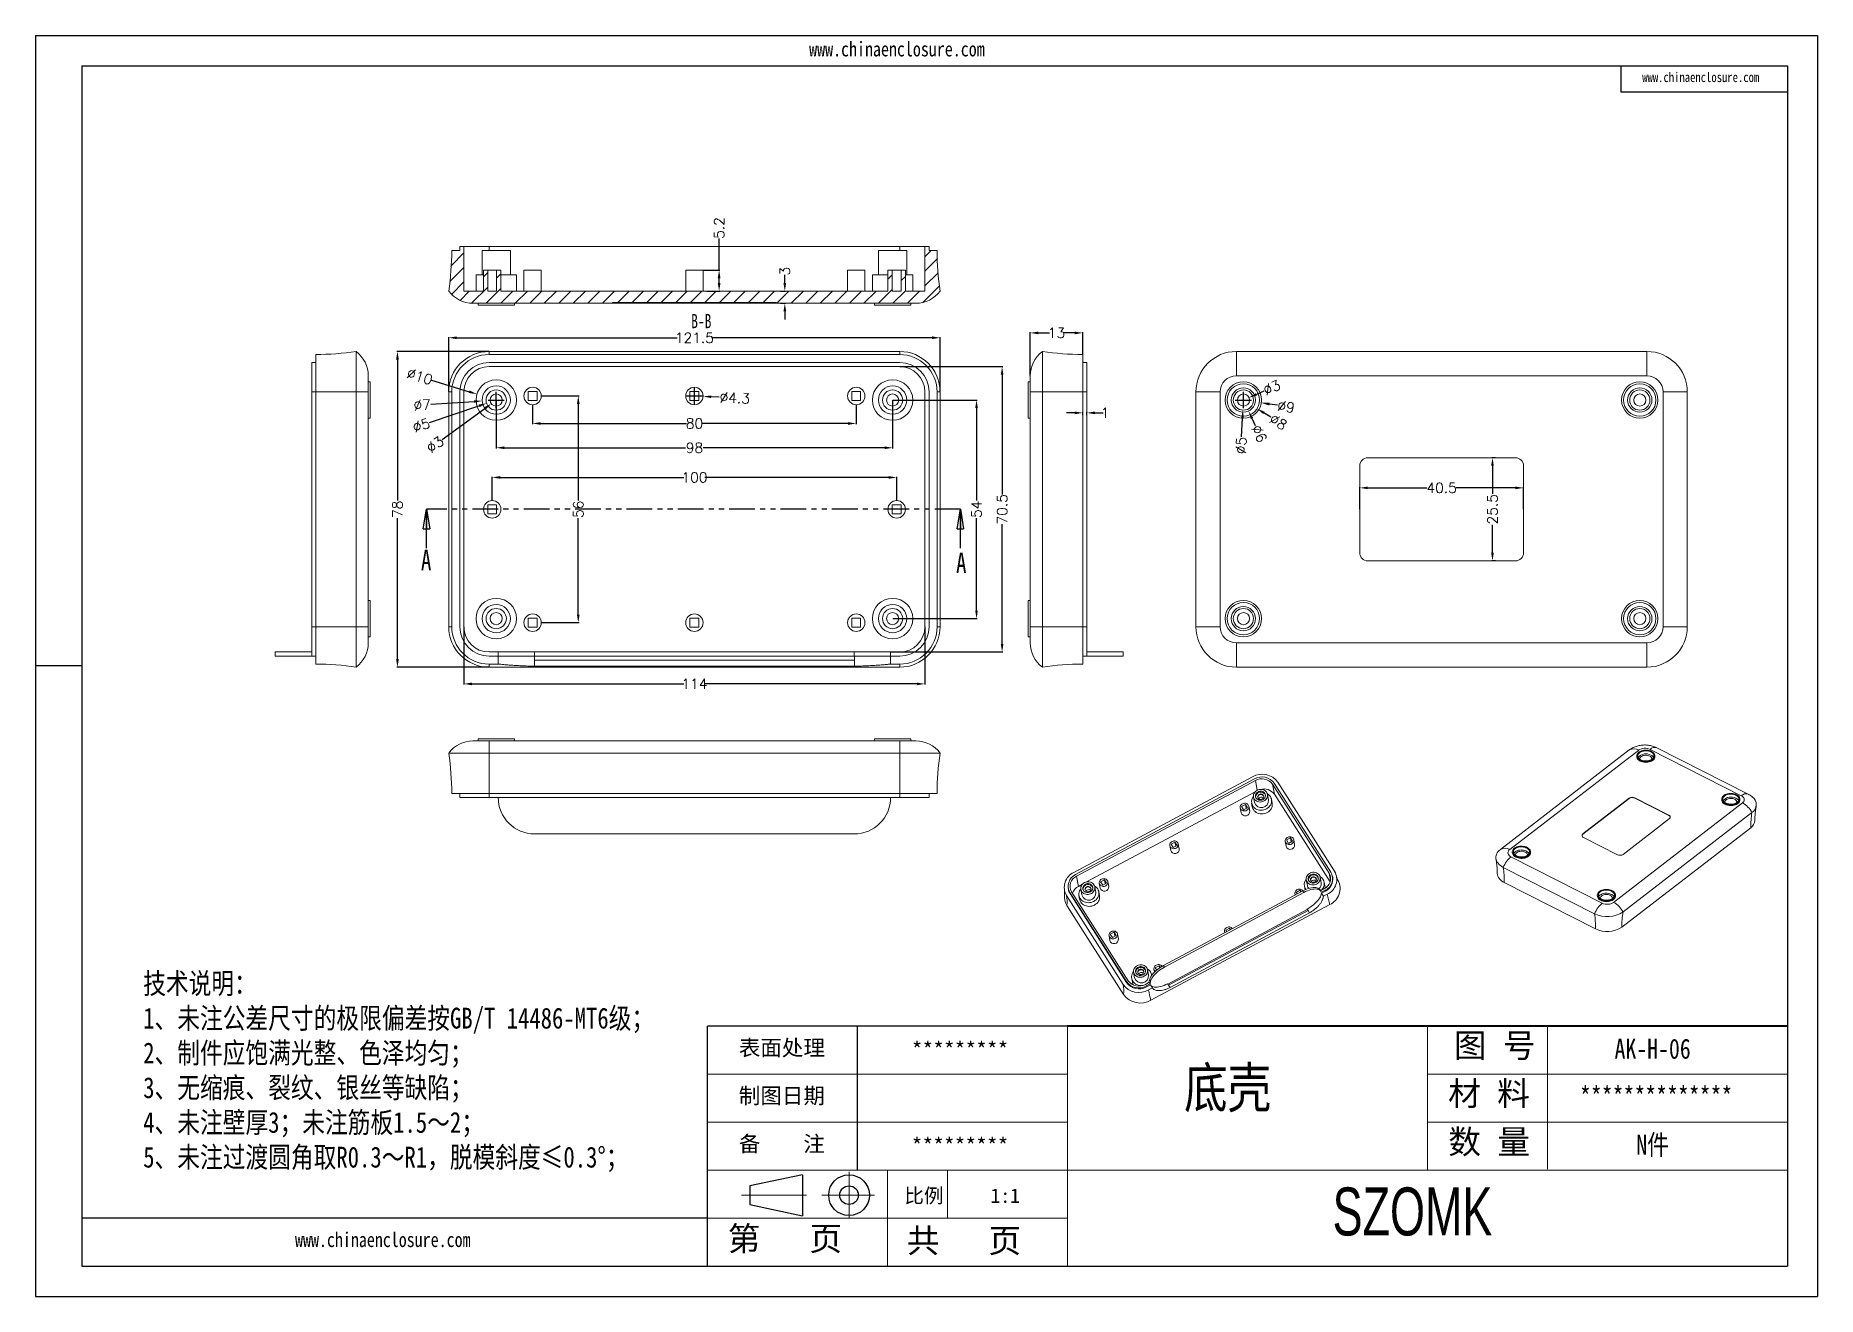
# Model space of a CAD drawing. Header units: inches. Extents: x 1135 to 2590, y 1089 to 1400.
# Drawn here: x 2149.3 to 2589.8, y 1088.5 to 1400 of the extents above; entities that cross this region are included whole.
import ezdxf

# ---------------------------------------------------------------- set-up
doc = ezdxf.new("R2010")
doc.units = ezdxf.units.IN
doc.linetypes.add('CENTER2', pattern=[28.575, 19.05, -3.175, 3.175, -3.175])
doc.linetypes.add('PHANTOM', pattern=[12.7, 6.35, -1.27, 1.27, -1.27, 1.27, -1.27])
doc.layers.add('文字', color=81, linetype='Continuous')
for name, color, linetype, lineweight in [('粗实线', 7, 'Continuous', 30), ('细实线', 3, 'Continuous', 9), ('细点划线', 2, 'CENTER2', 9)]:
    doc.layers.add(name, color=color, linetype=linetype, lineweight=lineweight)
doc.styles.add('SLDTEXTSTYLE0', font='TXT', dxfattribs={"width": 0.75})
doc.styles.add('SLDTEXTSTYLE3', font='TXT', dxfattribs={"width": 0.7})
doc.styles.get("Standard").update_dxf_attribs({"font": 'txt', "bigfont": 'gbcbig.shx'})
doc.styles.add('宋体', font='', dxfattribs={"width": 0.8, "height": 3.5})
doc.styles.add('长仿宋', font='', dxfattribs={"width": 0.7, "height": 4})
doc.styles.get('宋体').set_extended_font_data('SimSun')
doc.styles.get('长仿宋').set_extended_font_data('SimSun')
doc.dimstyles.new('2.5', dxfattribs={"dimtxt": 2.5, "dimasz": 2, "dimexe": 0.18, "dimexo": 0.0625, "dimgap": 0.09, "dimtad": 0, "dimzin": 12, "dimdsep": 46, "dimtxsty": 'Standard', "dimcen": 2, "dimclrd": 3, "dimclre": 3, "dimadec": 0, "dimazin": 0, "dimtfac": 1, "dimtofl": 0, "dimtmove": 0, "dimatfit": 3, "dimfxl": 1, "dimtolj": 1, "dimtzin": 0, "dimarcsym": 0})

msp = doc.modelspace()

# ---------------------------------------------------------------- texts
at = {"color": 0, "linetype": 'Continuous', "lineweight": 0, "insert": (2313.853, 1331.214), "char_height": 3.5, "attachment_point": 2, "style": 'SLDTEXTSTYLE3'}
msp.add_mtext('B-B', dxfattribs=at)
at = {"color": 7, "linetype": 'Continuous', "char_height": 5.08, "attachment_point": 1, "style": 'SLDTEXTSTYLE0'}
for insert in [(2244.538, 1272.97), (2376.832, 1272.271)]:
    msp.add_mtext('A', dxfattribs=dict(at, insert=insert))
at = {"char_height": 3.90222, "width": 2217.82526, "attachment_point": 1}
for s, insert in [('{\\fSimHei|b0|i0|c134|p49;表面处理}', (2323.138, 1151.888)), ('{\\fSimHei|b0|i0|c134|p49;*********}', (2365.877, 1151.386)), ('{\\fSimHei|b0|i0|c134|p49;制图日期}', (2323.138, 1140.022)), ('{\\fSimHei|b0|i0|c134|p49;备    注}', (2323.138, 1128.157)), ('{\\fSimHei|b0|i0|c134|p49;*********}', (2365.877, 1127.655))]:
    msp.add_mtext(s, dxfattribs=dict(at, insert=insert))
at = {"layer": '文字', "color": 0, "attachment_point": 1, "style": '宋体'}
for s, insert, char_height, width in [('www.chinaenclosure.com', (2340.519, 1398.489), 3.62561, 63.69851), ('www.chinaenclosure.com', (2546.483, 1390.938), 2.41707, 42.46567), ('{\\H1.111x;技术说明：\\P1、未注公差尺寸的极限偏差按GB/T 14486-MT6级；\\P2、制件应饱满光整、色泽均匀；\\P3、无缩痕、裂纹、银丝等缺陷；\\P4、未注壁厚3；未注筋板1.5～2；\\P5、未注过渡圆角取R0.3～R1，脱模斜度≤0.3%%D；}', (2175.876, 1168.405), 4.63501, 168.82279), ('{\\H1.111x;AK-H-06}', (2539.65, 1152.156), 4.44961, 51.44253), ('底壳', (2433.195, 1145.012), 9.888, 126.41491), ('{\\H1.111x;**************}', (2531.091, 1140.29), 4.44961, 51.44253), ('{\\H1.111x;N件}', (2545.032, 1128.425), 4.44961, 51.44253), ('www.chinaenclosure.com', (2213.409, 1104.321), 3.62561, 63.69851)]:
    msp.add_mtext(s, dxfattribs=dict(at, insert=insert, char_height=char_height, width=width))
at = {"layer": '粗实线', "insert": (2469.941, 1115.41), "char_height": 11.86564, "width": 133.06138, "attachment_point": 1, "style": '长仿宋'}
msp.add_mtext('{\\fSTXinwei|b0|i0|c134|p2;SZOMK}', dxfattribs=at)
at = {"layer": '细实线', "color": 7, "attachment_point": 1}
for s, insert, char_height, width in [('{\\fSimSun|b0|i0|c134|p54;图 号}', (2499.907, 1153.454), 5.93282, 29.66409), ('{\\fSimSun|b0|i0|c134|p54;材 料   }', (2498.501, 1141.589), 5.93282, 29.66409), ('{\\fSimSun|b0|i0|c134|p54;数 量}', (2498.53, 1129.665), 5.93282, 26.80522), ('{\\fSimSun|b0|i0|c134|p54;比例}', (2364.048, 1115.165), 3.55969, 15.62594), ('{\\fSimSun|b0|i0|c134|p54;1:1}', (2385.369, 1115.165), 3.55969, 15.62594), ('{\\fSimSun|b0|i0|c134|p54;第   页}', (2320.391, 1105.754), 5.93282, 44.49614), ('{\\fSimSun|b0|i0|c134|p54; 共   页}', (2360.621, 1105.249), 5.93282, 44.49614)]:
    msp.add_mtext(s, dxfattribs=dict(at, insert=insert, char_height=char_height, width=width))

# ---------------------------------------------------------------- blocks, each defined once
blk = doc.blocks.new('_CLOSED')
at = {"color": 0, "linetype": 'ByBlock', "lineweight": -2}
for p, q in [((-1, 0.166667), (0, 0)), ((-1, 0.166667), (-1, -0.166667)), ((0, 0), (-1, -0.166667)), ((0, 0), (-1, 0))]:
    blk.add_line(p, q, dxfattribs=at)
blk = doc.blocks.new('*D142')
at = {"color": 3, "lineweight": -2}
for p, q in [((2262.16, 1285.17), (2262.16, 1291.02)), ((2264.16, 1290.84), (2309.57, 1290.84)), ((2360.16, 1290.84), (2314.75, 1290.84)), ((2362.16, 1285.17), (2362.16, 1291.02))]:
    blk.add_line(p, q, dxfattribs=at)
at = {"color": 3}
for points in [[(2264.16, 1291.17), (2264.16, 1290.5), (2262.16, 1290.84)], [(2360.16, 1291.17), (2360.16, 1290.5), (2362.16, 1290.84)]]:
    blk.add_solid(points, dxfattribs=at)
at = {"layer": 'Defpoints', "color": 0}
for p in [(2362.16, 1290.84), (2262.16, 1285.11), (2362.16, 1285.11)]:
    blk.add_point(p, dxfattribs=at)
at = {"color": 0, "insert": (2312.16, 1290.84), "char_height": 2.5, "attachment_point": 5}
blk.add_mtext('\\A1;100', dxfattribs=at)
blk = doc.blocks.new('*D143')
at = {"color": 3, "lineweight": -2}
for p, q in [((2272.16, 1308.74), (2272.16, 1303.99)), ((2352.16, 1308.74), (2352.16, 1303.99)), ((2274.16, 1304.17), (2310.19, 1304.17)), ((2350.16, 1304.17), (2314.12, 1304.17))]:
    blk.add_line(p, q, dxfattribs=at)
at = {"color": 3}
for points in [[(2274.16, 1304.5), (2274.16, 1303.83), (2272.16, 1304.17)], [(2350.16, 1304.5), (2350.16, 1303.83), (2352.16, 1304.17)]]:
    blk.add_solid(points, dxfattribs=at)
at = {"layer": 'Defpoints', "color": 0}
for p in [(2272.16, 1308.81), (2352.16, 1308.81), (2352.16, 1304.17)]:
    blk.add_point(p, dxfattribs=at)
at = {"color": 0, "insert": (2312.16, 1304.17), "char_height": 2.5, "attachment_point": 5}
blk.add_mtext('\\A1;80', dxfattribs=at)
blk = doc.blocks.new('*D144')
at = {"color": 3, "lineweight": -2}
for p, q in [((2263.16, 1309.89), (2263.16, 1297.99)), ((2361.16, 1309.89), (2361.16, 1297.99)), ((2265.16, 1298.17), (2309.99, 1298.17)), ((2359.16, 1298.17), (2314.33, 1298.17))]:
    blk.add_line(p, q, dxfattribs=at)
at = {"color": 3}
for points in [[(2265.16, 1298.5), (2265.16, 1297.83), (2263.16, 1298.17)], [(2359.16, 1298.5), (2359.16, 1297.83), (2361.16, 1298.17)]]:
    blk.add_solid(points, dxfattribs=at)
at = {"layer": 'Defpoints', "color": 0}
for p in [(2263.16, 1309.96), (2361.16, 1309.96), (2361.16, 1298.17)]:
    blk.add_point(p, dxfattribs=at)
at = {"color": 0, "insert": (2312.16, 1298.17), "char_height": 2.5, "attachment_point": 5}
blk.add_mtext('\\A1;98', dxfattribs=at)
blk = doc.blocks.new('*D145')
at = {"color": 3, "lineweight": -2}
for p, q in [((2361.22, 1309.96), (2382.09, 1309.96)), ((2381.91, 1307.96), (2381.91, 1285.13)), ((2381.91, 1257.96), (2381.91, 1280.78)), ((2361.22, 1255.96), (2382.09, 1255.96))]:
    blk.add_line(p, q, dxfattribs=at)
at = {"color": 3}
for points in [[(2381.57, 1307.96), (2382.24, 1307.96), (2381.91, 1309.96)], [(2381.57, 1257.96), (2382.24, 1257.96), (2381.91, 1255.96)]]:
    blk.add_solid(points, dxfattribs=at)
at = {"layer": 'Defpoints', "color": 0}
for p in [(2361.16, 1309.96), (2381.91, 1309.96), (2361.16, 1255.96)]:
    blk.add_point(p, dxfattribs=at)
at = {"color": 0, "insert": (2381.91, 1282.96), "char_height": 2.5, "attachment_point": 5, "rotation": 90}
blk.add_mtext('\\A1;54', dxfattribs=at)
blk = doc.blocks.new('*D147')
at = {"color": 3, "lineweight": -2}
for p, q in [((2274.37, 1310.96), (2283.63, 1310.96)), ((2283.45, 1308.96), (2283.45, 1285.13)), ((2283.45, 1256.96), (2283.45, 1280.78)), ((2274.37, 1254.96), (2283.63, 1254.96))]:
    blk.add_line(p, q, dxfattribs=at)
at = {"color": 3}
for points in [[(2283.11, 1308.96), (2283.78, 1308.96), (2283.45, 1310.96)], [(2283.11, 1256.96), (2283.78, 1256.96), (2283.45, 1254.96)]]:
    blk.add_solid(points, dxfattribs=at)
at = {"layer": 'Defpoints', "color": 0}
for p in [(2274.31, 1310.96), (2283.45, 1310.96), (2274.31, 1254.96)]:
    blk.add_point(p, dxfattribs=at)
at = {"color": 0, "insert": (2283.45, 1282.96), "char_height": 2.5, "attachment_point": 5, "rotation": 90}
blk.add_mtext('\\A1;56', dxfattribs=at)
blk = doc.blocks.new('*D148')
at = {"color": 3, "lineweight": -2}
for p, q in [((2261.35, 1321.96), (2238.55, 1321.96)), ((2238.73, 1319.96), (2238.73, 1285.13)), ((2238.73, 1245.96), (2238.73, 1280.78)), ((2261.35, 1243.96), (2238.55, 1243.96))]:
    blk.add_line(p, q, dxfattribs=at)
at = {"color": 3}
for points in [[(2238.4, 1319.96), (2239.07, 1319.96), (2238.73, 1321.96)], [(2238.4, 1245.96), (2239.07, 1245.96), (2238.73, 1243.96)]]:
    blk.add_solid(points, dxfattribs=at)
at = {"layer": 'Defpoints', "color": 0}
for p in [(2238.73, 1321.96), (2261.41, 1321.96), (2261.41, 1243.96)]:
    blk.add_point(p, dxfattribs=at)
at = {"color": 0, "insert": (2238.73, 1282.96), "char_height": 2.5, "attachment_point": 5, "rotation": 90}
blk.add_mtext('\\A1;78', dxfattribs=at)
blk = doc.blocks.new('*D149')
at = {"color": 3, "lineweight": -2}
for p, q in [((2251.41, 1312.02), (2251.41, 1325.52)), ((2253.41, 1325.34), (2307.9, 1325.34)), ((2370.91, 1325.34), (2316.42, 1325.34)), ((2372.91, 1312.02), (2372.91, 1325.52))]:
    blk.add_line(p, q, dxfattribs=at)
at = {"color": 3}
for points in [[(2253.41, 1325.68), (2253.41, 1325.01), (2251.41, 1325.34)], [(2370.91, 1325.68), (2370.91, 1325.01), (2372.91, 1325.34)]]:
    blk.add_solid(points, dxfattribs=at)
at = {"layer": 'Defpoints', "color": 0}
for p in [(2372.91, 1325.34), (2251.41, 1311.96), (2372.91, 1311.96)]:
    blk.add_point(p, dxfattribs=at)
at = {"color": 0, "insert": (2312.16, 1325.34), "char_height": 2.5, "attachment_point": 5}
blk.add_mtext('\\A1;121.5', dxfattribs=at)
blk = doc.blocks.new('*D150')
at = {"color": 3, "lineweight": -2}
for p, q in [((2362.97, 1318.21), (2388.41, 1318.21)), ((2388.23, 1316.21), (2388.23, 1286.59)), ((2388.23, 1249.71), (2388.23, 1279.33)), ((2360.72, 1247.71), (2388.41, 1247.71))]:
    blk.add_line(p, q, dxfattribs=at)
at = {"color": 3}
for points in [[(2387.9, 1316.21), (2388.57, 1316.21), (2388.23, 1318.21)], [(2387.9, 1249.71), (2388.57, 1249.71), (2388.23, 1247.71)]]:
    blk.add_solid(points, dxfattribs=at)
at = {"layer": 'Defpoints', "color": 0}
for p in [(2362.91, 1318.21), (2388.23, 1318.21), (2360.66, 1247.71)]:
    blk.add_point(p, dxfattribs=at)
at = {"color": 0, "insert": (2388.23, 1282.96), "char_height": 2.5, "attachment_point": 5, "rotation": 90}
blk.add_mtext('\\A1;70.5', dxfattribs=at)
blk = doc.blocks.new('*D151')
at = {"color": 3, "lineweight": -2}
for p, q in [((2255.16, 1253.89), (2255.16, 1239.64)), ((2369.16, 1253.89), (2369.16, 1239.64)), ((2257.16, 1239.82), (2309.57, 1239.82)), ((2367.16, 1239.82), (2314.75, 1239.82))]:
    blk.add_line(p, q, dxfattribs=at)
at = {"color": 3}
for points in [[(2257.16, 1240.15), (2257.16, 1239.49), (2255.16, 1239.82)], [(2367.16, 1240.15), (2367.16, 1239.49), (2369.16, 1239.82)]]:
    blk.add_solid(points, dxfattribs=at)
at = {"layer": 'Defpoints', "color": 0}
for p in [(2255.16, 1253.96), (2369.16, 1253.96), (2255.16, 1239.82)]:
    blk.add_point(p, dxfattribs=at)
at = {"color": 0, "insert": (2312.16, 1239.82), "char_height": 2.5, "attachment_point": 5}
blk.add_mtext('\\A1;114', dxfattribs=at)
blk = doc.blocks.new('*D152')
at = {"color": 3, "lineweight": -2}
for p, q in [((2246.92, 1314.95), (2256.47, 1312.01)), ((2261.16, 1309.96), (2265.16, 1309.96)), ((2263.16, 1307.96), (2263.16, 1311.96))]:
    blk.add_line(p, q, dxfattribs=at)
at = {"color": 3}
blk.add_solid([(2256.57, 1312.33), (2256.37, 1311.69), (2258.38, 1311.43)], dxfattribs=at)
at = {"layer": 'Defpoints', "color": 0}
for p in [(2258.38, 1311.43), (2267.94, 1308.49)]:
    blk.add_point(p, dxfattribs=at)
at = {"color": 0, "insert": (2244.24, 1315.77), "char_height": 2.5, "attachment_point": 5, "rotation": 342.9186}
blk.add_mtext('\\A1;∅10', dxfattribs=at)
blk = doc.blocks.new('*D153')
at = {"color": 3, "lineweight": -2}
for p, q in [((2247.01, 1308.9), (2257.67, 1309.6)), ((2261.16, 1309.96), (2265.16, 1309.96)), ((2263.16, 1307.96), (2263.16, 1311.96))]:
    blk.add_line(p, q, dxfattribs=at)
at = {"color": 3}
blk.add_solid([(2257.65, 1309.93), (2257.69, 1309.27), (2259.67, 1309.73)], dxfattribs=at)
at = {"layer": 'Defpoints', "color": 0}
for p in [(2259.67, 1309.73), (2266.65, 1310.19)]:
    blk.add_point(p, dxfattribs=at)
at = {"color": 0, "insert": (2244.84, 1308.76), "char_height": 2.5, "attachment_point": 5, "rotation": 3.7434}
blk.add_mtext('\\A1;∅7', dxfattribs=at)
blk = doc.blocks.new('*D154')
at = {"color": 3, "lineweight": -2}
for p, q in [((2246.69, 1304.43), (2258.89, 1308.52)), ((2261.16, 1309.96), (2265.16, 1309.96)), ((2263.16, 1307.96), (2263.16, 1311.96))]:
    blk.add_line(p, q, dxfattribs=at)
at = {"color": 3}
blk.add_solid([(2258.79, 1308.84), (2259, 1308.21), (2260.79, 1309.16)], dxfattribs=at)
at = {"layer": 'Defpoints', "color": 0}
for p in [(2260.79, 1309.16), (2265.53, 1310.75)]:
    blk.add_point(p, dxfattribs=at)
at = {"color": 0, "insert": (2244.63, 1303.73), "char_height": 2.5, "attachment_point": 5, "rotation": 18.5645}
blk.add_mtext('\\A1;∅5', dxfattribs=at)
blk = doc.blocks.new('*D155')
at = {"color": 3, "lineweight": -2}
for p, q in [((2261.16, 1309.96), (2265.16, 1309.96)), ((2263.16, 1307.96), (2263.16, 1311.96)), ((2249.81, 1300.23), (2260.33, 1307.9))]:
    blk.add_line(p, q, dxfattribs=at)
at = {"color": 3}
blk.add_solid([(2260.13, 1308.17), (2260.53, 1307.63), (2261.95, 1309.07)], dxfattribs=at)
at = {"layer": 'Defpoints', "color": 0}
for p in [(2261.95, 1309.07), (2264.37, 1310.84)]:
    blk.add_point(p, dxfattribs=at)
at = {"color": 0, "insert": (2248.05, 1298.96), "char_height": 2.5, "attachment_point": 5, "rotation": 36.0577}
blk.add_mtext('\\A1;∅3', dxfattribs=at)
blk = doc.blocks.new('*D156')
at = {"color": 3, "lineweight": -2}
for p, q in [((2312.16, 1308.96), (2312.16, 1312.96)), ((2310.16, 1310.96), (2314.16, 1310.96)), ((2318.3, 1310.67), (2316.3, 1310.76))]:
    blk.add_line(p, q, dxfattribs=at)
at = {"color": 3}
blk.add_solid([(2316.32, 1311.09), (2316.29, 1310.43), (2314.31, 1310.86)], dxfattribs=at)
at = {"layer": 'Defpoints', "color": 0}
for p in [(2310.01, 1311.06), (2314.31, 1310.86)]:
    blk.add_point(p, dxfattribs=at)
at = {"color": 0, "insert": (2322.14, 1310.48), "char_height": 2.5, "attachment_point": 5, "rotation": 357.2887}
blk.add_mtext('\\A1;∅4.3', dxfattribs=at)
blk = doc.blocks.new('*D157')
at = {"color": 3, "lineweight": -2}
for p, q in [((2445.89, 1309.96), (2449.89, 1309.96)), ((2447.89, 1307.96), (2447.89, 1311.96)), ((2456.29, 1308.65), (2454.31, 1308.96))]:
    blk.add_line(p, q, dxfattribs=at)
at = {"color": 3}
blk.add_solid([(2454.36, 1309.29), (2454.26, 1308.63), (2452.34, 1309.27)], dxfattribs=at)
at = {"layer": 'Defpoints', "color": 0}
for p in [(2443.44, 1310.65), (2452.34, 1309.27)]:
    blk.add_point(p, dxfattribs=at)
at = {"color": 0, "insert": (2458.44, 1308.32), "char_height": 2.5, "attachment_point": 5, "rotation": 351.1703}
blk.add_mtext('\\A1;∅9', dxfattribs=at)
blk = doc.blocks.new('*D158')
at = {"color": 3, "lineweight": -2}
for p, q in [((2445.89, 1309.96), (2449.89, 1309.96)), ((2447.89, 1307.96), (2447.89, 1311.96)), ((2454.67, 1305.71), (2452.97, 1306.77))]:
    blk.add_line(p, q, dxfattribs=at)
at = {"color": 3}
blk.add_solid([(2453.15, 1307.05), (2452.8, 1306.49), (2451.28, 1307.83)], dxfattribs=at)
at = {"layer": 'Defpoints', "color": 0}
for p in [(2444.5, 1312.08), (2451.28, 1307.83)]:
    blk.add_point(p, dxfattribs=at)
at = {"color": 0, "insert": (2456.51, 1304.56), "char_height": 2.5, "attachment_point": 5, "rotation": 327.9419}
blk.add_mtext('\\A1;∅8', dxfattribs=at)
blk = doc.blocks.new('*D159')
at = {"color": 3, "lineweight": -2}
for p, q in [((2445.89, 1309.96), (2449.89, 1309.96)), ((2447.89, 1307.96), (2447.89, 1311.96)), ((2450.87, 1303.62), (2450.02, 1305.43))]:
    blk.add_line(p, q, dxfattribs=at)
at = {"color": 3}
blk.add_solid([(2450.32, 1305.58), (2449.72, 1305.29), (2449.17, 1307.24)], dxfattribs=at)
at = {"layer": 'Defpoints', "color": 0}
for p in [(2446.61, 1312.67), (2449.17, 1307.24)]:
    blk.add_point(p, dxfattribs=at)
at = {"color": 0, "insert": (2451.8, 1301.66), "char_height": 2.5, "attachment_point": 5, "rotation": 295.2154}
blk.add_mtext('\\A1;∅6', dxfattribs=at)
blk = doc.blocks.new('*D160')
at = {"color": 3, "lineweight": -2}
for p, q in [((2445.89, 1309.96), (2449.89, 1309.96)), ((2447.89, 1307.96), (2447.89, 1311.96)), ((2447.43, 1300.9), (2447.66, 1305.46))]:
    blk.add_line(p, q, dxfattribs=at)
at = {"color": 3}
blk.add_solid([(2447.33, 1305.48), (2447.99, 1305.45), (2447.76, 1307.46)], dxfattribs=at)
at = {"layer": 'Defpoints', "color": 0}
for p in [(2448.02, 1312.45), (2447.76, 1307.46)]:
    blk.add_point(p, dxfattribs=at)
at = {"color": 0, "insert": (2447.32, 1298.73), "char_height": 2.5, "attachment_point": 5, "rotation": 87.0967}
blk.add_mtext('\\A1;∅5', dxfattribs=at)
blk = doc.blocks.new('*D161')
at = {"color": 3, "lineweight": -2}
for p, q in [((2445.89, 1309.96), (2449.89, 1309.96)), ((2447.89, 1307.96), (2447.89, 1311.96)), ((2452.93, 1312.16), (2451.1, 1311.36))]:
    blk.add_line(p, q, dxfattribs=at)
at = {"color": 3}
blk.add_solid([(2450.96, 1311.67), (2451.23, 1311.06), (2449.26, 1310.56)], dxfattribs=at)
at = {"layer": 'Defpoints', "color": 0}
for p in [(2446.52, 1309.35), (2449.26, 1310.56)]:
    blk.add_point(p, dxfattribs=at)
at = {"color": 0, "insert": (2454.92, 1313.03), "char_height": 2.5, "attachment_point": 5, "rotation": 23.6505}
blk.add_mtext('\\A1;∅3', dxfattribs=at)
blk = doc.blocks.new('*D162')
at = {"color": 3, "lineweight": -2}
for p, q in [((2476.64, 1283.02), (2476.64, 1288.44)), ((2478.64, 1288.26), (2493.26, 1288.26)), ((2515.14, 1288.26), (2500.52, 1288.26)), ((2517.14, 1283.02), (2517.14, 1288.44))]:
    blk.add_line(p, q, dxfattribs=at)
at = {"color": 3}
for points in [[(2478.64, 1288.59), (2478.64, 1287.93), (2476.64, 1288.26)], [(2515.14, 1288.59), (2515.14, 1287.93), (2517.14, 1288.26)]]:
    blk.add_solid(points, dxfattribs=at)
at = {"layer": 'Defpoints', "color": 0}
for p in [(2517.14, 1288.26), (2476.64, 1282.96), (2517.14, 1282.96)]:
    blk.add_point(p, dxfattribs=at)
at = {"color": 0, "insert": (2496.89, 1288.26), "char_height": 2.5, "attachment_point": 5}
blk.add_mtext('\\A1;40.5', dxfattribs=at)
blk = doc.blocks.new('*D163')
at = {"color": 3, "lineweight": -2}
for p, q in [((2510.19, 1295.71), (2509.29, 1295.71)), ((2509.47, 1293.71), (2509.47, 1286.8)), ((2509.47, 1272.21), (2509.47, 1279.12)), ((2510.19, 1270.21), (2509.29, 1270.21))]:
    blk.add_line(p, q, dxfattribs=at)
at = {"color": 3}
for points in [[(2509.13, 1293.71), (2509.8, 1293.71), (2509.47, 1295.71)], [(2509.13, 1272.21), (2509.8, 1272.21), (2509.47, 1270.21)]]:
    blk.add_solid(points, dxfattribs=at)
at = {"layer": 'Defpoints', "color": 0}
for p in [(2509.47, 1295.71), (2510.25, 1295.71), (2510.25, 1270.21)]:
    blk.add_point(p, dxfattribs=at)
at = {"color": 0, "insert": (2509.47, 1282.96), "char_height": 2.5, "attachment_point": 5, "rotation": 90}
blk.add_mtext('\\A1;25.5', dxfattribs=at)
blk = doc.blocks.new('*D164')
at = {"color": 3, "lineweight": -2}
for p, q in [((2395.18, 1316.02), (2395.18, 1326.72)), ((2397.18, 1326.54), (2399.92, 1326.54)), ((2406.18, 1326.54), (2403.44, 1326.54)), ((2408.18, 1321.27), (2408.18, 1326.72))]:
    blk.add_line(p, q, dxfattribs=at)
at = {"color": 3}
for points in [[(2397.18, 1326.88), (2397.18, 1326.21), (2395.18, 1326.54)], [(2406.18, 1326.88), (2406.18, 1326.21), (2408.18, 1326.54)]]:
    blk.add_solid(points, dxfattribs=at)
at = {"layer": 'Defpoints', "color": 0}
for p in [(2408.18, 1326.54), (2408.18, 1321.21), (2395.18, 1315.96)]:
    blk.add_point(p, dxfattribs=at)
at = {"color": 0, "insert": (2401.68, 1326.54), "char_height": 2.5, "attachment_point": 5}
blk.add_mtext('\\A1;13', dxfattribs=at)
blk = doc.blocks.new('*D165')
at = {"color": 3, "lineweight": -2}
for p, q in [((2406.18, 1306.79), (2404.18, 1306.79)), ((2408.18, 1306.22), (2408.18, 1306.97)), ((2409.18, 1306.22), (2409.18, 1306.97)), ((2411.18, 1306.79), (2413.18, 1306.79))]:
    blk.add_line(p, q, dxfattribs=at)
at = {"color": 3}
for points in [[(2406.18, 1307.13), (2406.18, 1306.46), (2408.18, 1306.79)], [(2411.18, 1307.13), (2411.18, 1306.46), (2409.18, 1306.79)]]:
    blk.add_solid(points, dxfattribs=at)
at = {"layer": 'Defpoints', "color": 0}
for p in [(2408.18, 1306.15), (2409.18, 1306.79), (2409.18, 1306.15)]:
    blk.add_point(p, dxfattribs=at)
at = {"color": 0, "insert": (2413.69, 1306.79), "char_height": 2.5, "attachment_point": 5}
blk.add_mtext('\\A1;1', dxfattribs=at)
blk = doc.blocks.new('*D167')
at = {"color": 3, "lineweight": -2}
for p, q in [((2334.51, 1338.86), (2334.51, 1340.86)), ((2333.45, 1336.86), (2334.69, 1336.86)), ((2333.45, 1333.86), (2334.69, 1333.86)), ((2334.51, 1331.86), (2334.51, 1329.86))]:
    blk.add_line(p, q, dxfattribs=at)
at = {"color": 3}
for points in [[(2334.17, 1338.86), (2334.84, 1338.86), (2334.51, 1336.86)], [(2334.17, 1331.86), (2334.84, 1331.86), (2334.51, 1333.86)]]:
    blk.add_solid(points, dxfattribs=at)
at = {"layer": 'Defpoints', "color": 0}
for p in [(2333.39, 1336.86), (2334.51, 1336.86), (2333.39, 1333.86)]:
    blk.add_point(p, dxfattribs=at)
at = {"color": 0, "insert": (2334.51, 1341.79), "char_height": 2.5, "attachment_point": 5, "rotation": 90}
blk.add_mtext('\\A1;3', dxfattribs=at)
blk = doc.blocks.new('*D168')
at = {"color": 3, "lineweight": -2}
for p, q in [((2318.26, 1342.06), (2318.26, 1349.85)), ((2314.37, 1342.06), (2318.44, 1342.06)), ((2318.26, 1338.86), (2318.26, 1340.06)), ((2315.23, 1336.86), (2318.44, 1336.86))]:
    blk.add_line(p, q, dxfattribs=at)
at = {"color": 3}
for points in [[(2317.93, 1340.06), (2318.6, 1340.06), (2318.26, 1342.06)], [(2317.93, 1338.86), (2318.6, 1338.86), (2318.26, 1336.86)]]:
    blk.add_solid(points, dxfattribs=at)
at = {"layer": 'Defpoints', "color": 0}
for p in [(2314.31, 1342.06), (2318.26, 1342.06), (2315.17, 1336.86)]:
    blk.add_point(p, dxfattribs=at)
at = {"color": 0, "insert": (2318.26, 1352.44), "char_height": 2.5, "attachment_point": 5, "rotation": 90}
blk.add_mtext('\\A1;5.2', dxfattribs=at)

# ---------------------------------------------------------------- dimensions: what is measured, and where the dimension line sits
for base, p1, p2, picture, middle in [((2318.263, 1342.065), (2315.165, 1336.865), (2314.308, 1342.065), '*D168', (2318.263, 1352.436)), ((2334.507, 1336.865), (2333.388, 1333.865), (2333.388, 1336.865), '*D167', (2334.507, 1341.788))]:
    dim = msp.add_linear_dim(base=base, p1=p1, p2=p2, angle=90, dimstyle='2.5')
    dim.commit()
    dim.dimension.update_dxf_attribs({"geometry": picture, "text_midpoint": middle, "dimtype": 160})
for base, p1, p2, picture, middle in [((2372.908, 1325.342), (2251.408, 1311.957), (2372.908, 1311.957), '*D149', (2312.158, 1325.342)), ((2408.181, 1326.543), (2395.181, 1315.957), (2408.181, 1321.207), '*D164', (2401.681, 1326.543)), ((2361.158, 1298.167), (2263.158, 1309.957), (2361.158, 1309.957), '*D144', (2312.158, 1298.167)), ((2352.158, 1304.168), (2272.158, 1308.807), (2352.158, 1308.807), '*D143', (2312.158, 1304.168)), ((2409.181, 1306.794), (2408.181, 1306.155), (2409.181, 1306.155), '*D165', (2413.687, 1306.794)), ((2362.158, 1290.836), (2262.158, 1285.107), (2362.158, 1285.107), '*D142', (2312.158, 1290.836)), ((2517.139, 1288.26), (2476.639, 1282.957), (2517.139, 1282.957), '*D162', (2496.889, 1288.26)), ((2255.158, 1239.819), (2369.158, 1253.957), (2255.158, 1253.957), '*D151', (2312.158, 1239.819))]:
    dim = msp.add_linear_dim(base=base, p1=p1, p2=p2, dimstyle='2.5')
    dim.commit()
    dim.dimension.update_dxf_attribs({"geometry": picture, "text_midpoint": middle})
for base, p1, p2, picture, middle in [((2238.733, 1321.957), (2261.408, 1243.957), (2261.408, 1321.957), '*D148', (2238.733, 1282.957)), ((2388.232, 1318.207), (2360.658, 1247.707), (2362.908, 1318.207), '*D150', (2388.232, 1282.957)), ((2283.445, 1310.957), (2274.308, 1254.957), (2274.308, 1310.957), '*D147', (2283.445, 1282.957)), ((2381.908, 1309.957), (2361.158, 1255.957), (2361.158, 1309.957), '*D145', (2381.908, 1282.957)), ((2509.468, 1295.707), (2510.249, 1270.207), (2510.249, 1295.707), '*D163', (2509.468, 1282.957))]:
    dim = msp.add_linear_dim(base=base, p1=p1, p2=p2, angle=90, dimstyle='2.5')
    dim.commit()
    dim.dimension.update_dxf_attribs({"geometry": picture, "text_midpoint": middle})
for p1, p2, picture, middle in [((2267.938, 1308.488), (2258.379, 1311.425), '*D152', (2244.243, 1315.769)), ((2265.528, 1310.753), (2260.789, 1309.161), '*D154', (2244.63, 1303.734)), ((2266.651, 1310.185), (2259.666, 1309.728), '*D153', (2244.843, 1308.758)), ((2264.371, 1310.84), (2261.946, 1309.074), '*D155', (2248.048, 1298.955)), ((2448.016, 1312.454), (2447.763, 1307.46), '*D160', (2447.32, 1298.73))]:
    dim = msp.add_diameter_dim_2p(p1=p1, p2=p2, dimstyle='2.5')
    dim.commit()
    dim.dimension.update_dxf_attribs({"geometry": picture, "text_midpoint": middle, "dimtype": 163})
for p1, p2, picture, middle in [((2310.011, 1311.058), (2314.306, 1310.855), '*D156', (2322.137, 1310.484)), ((2446.515, 1309.355), (2449.263, 1310.558), '*D161', (2454.918, 1313.035)), ((2443.443, 1310.647), (2452.336, 1309.266), '*D157', (2458.436, 1308.318)), ((2444.499, 1312.08), (2451.279, 1307.834), '*D158', (2456.511, 1304.557)), ((2446.611, 1312.671), (2449.167, 1307.243), '*D159', (2451.797, 1301.657))]:
    dim = msp.add_diameter_dim_2p(p1=p1, p2=p2, dimstyle='2.5')
    dim.commit()
    dim.dimension.update_dxf_attribs({"geometry": picture, "text_midpoint": middle})

# ---------------------------------------------------------------- hatches: boundary and pattern name
at = {"linetype": 'Continuous', "lineweight": 0}
h = msp.add_hatch(dxfattribs=at)
h.set_pattern_fill('ANSI31', color=4, scale=0.8, style=0)
h.set_pattern_definition([(45, (22.2356, -513.0272), (-1.7960512, 1.7960512), [])])
edge = h.paths.add_edge_path(flags=0)
edge.add_line((2254.158, 1346.865), (2252.158, 1346.865))
edge.add_arc((2185.117, 1346.865), 67.042, 351.42169, 360, ccw=False)
edge.add_arc((2257.448, 1341.445), 7.58, 217.17144, 269.69846)
edge.add_line((2257.408, 1333.865), (2291.908, 1333.865))
edge.add_line((2291.908, 1333.865), (2291.908, 1334.065))
edge.add_line((2291.908, 1334.065), (2332.408, 1334.065))
edge.add_line((2332.408, 1334.065), (2332.408, 1333.865))
edge.add_line((2332.408, 1333.865), (2366.908, 1333.865))
edge.add_arc((2366.869, 1341.445), 7.58, 270.30154, 322.82856)
edge.add_arc((2439.2, 1346.865), 67.042, 180, 188.57831, ccw=False)
edge.add_line((2372.158, 1346.865), (2370.158, 1346.865))
edge.add_line((2370.158, 1346.865), (2370.158, 1347.865))
edge.add_line((2370.158, 1347.865), (2369.158, 1347.865))
edge.add_line((2369.158, 1347.865), (2369.158, 1336.865))
edge.add_line((2369.158, 1336.865), (2364.308, 1336.865))
edge.add_line((2364.308, 1336.865), (2364.308, 1342.065))
edge.add_line((2364.308, 1342.065), (2363.258, 1342.065))
edge.add_line((2363.258, 1342.065), (2363.258, 1336.865))
edge.add_line((2363.258, 1336.865), (2361.058, 1336.865))
edge.add_line((2361.058, 1336.865), (2361.058, 1342.065))
edge.add_line((2361.058, 1342.065), (2360.008, 1342.065))
edge.add_line((2360.008, 1342.065), (2360.008, 1336.865))
edge.add_line((2360.008, 1336.865), (2264.308, 1336.865))
edge.add_line((2264.308, 1336.865), (2264.308, 1342.065))
edge.add_line((2264.308, 1342.065), (2263.258, 1342.065))
edge.add_line((2263.258, 1342.065), (2263.258, 1336.865))
edge.add_line((2263.258, 1336.865), (2261.058, 1336.865))
edge.add_line((2261.058, 1336.865), (2261.058, 1342.065))
edge.add_line((2261.058, 1342.065), (2260.008, 1342.065))
edge.add_line((2260.008, 1342.065), (2260.008, 1336.865))
edge.add_line((2260.008, 1336.865), (2255.158, 1336.865))
edge.add_line((2255.158, 1336.865), (2255.158, 1347.865))
edge.add_line((2255.158, 1347.865), (2254.158, 1347.865))
edge.add_line((2254.158, 1347.865), (2254.158, 1346.865))

# ---------------------------------------------------------------- linework, layer by layer
for p, q in [((2149.28, 1399.984), (2589.792, 1399.984)), ((2149.28, 1399.984), (2149.28, 1088.511)), ((2589.792, 1399.984), (2589.792, 1088.511)), ((2160.679, 1392.568), (2582.376, 1392.568)), ((2160.679, 1392.568), (2160.679, 1095.927)), ((2541.176, 1392.568), (2541.176, 1386.131)), ((2582.376, 1392.568), (2582.376, 1095.927)), ((2541.176, 1386.131), (2582.376, 1386.131)), ((2160.679, 1244.248), (2149.28, 1244.248)), ((2149.28, 1232.712), (2149.28, 1088.511)), ((2404.391, 1155.256), (2315.399, 1155.256)), ((2315.399, 1095.927), (2315.399, 1155.256)), ((2352.479, 1119.659), (2352.479, 1155.256)), ((2315.399, 1107.793), (2160.679, 1107.793)), ((2160.679, 1095.927), (2582.376, 1095.927)), ((2149.28, 1088.511), (2589.792, 1088.511)), ((2149.28, 1088.511), (2353.221, 1088.511))]:
    msp.add_line(p, q)
at = {"color": 7, "linetype": 'Continuous', "lineweight": 15}
for p, q in [((2254.158, 1346.865), (2252.158, 1346.865)), ((2254.158, 1347.865), (2254.158, 1346.865)), ((2254.158, 1347.865), (2255.158, 1347.865)), ((2255.158, 1336.865), (2255.158, 1347.865)), ((2261.408, 1347.865), (2255.158, 1347.865)), ((2259.658, 1346.865), (2259.658, 1340.865)), ((2259.658, 1346.865), (2266.658, 1346.865)), ((2362.908, 1347.865), (2261.408, 1347.865)), ((2266.658, 1340.865), (2266.658, 1346.865)), ((2357.658, 1346.865), (2357.658, 1340.865)), ((2364.658, 1346.865), (2357.658, 1346.865)), ((2369.158, 1347.865), (2362.908, 1347.865)), ((2364.658, 1340.865), (2364.658, 1346.865)), ((2369.158, 1347.865), (2369.158, 1336.865)), ((2369.158, 1347.865), (2370.158, 1347.865)), ((2370.158, 1346.865), (2370.158, 1347.865)), ((2372.158, 1346.865), (2370.158, 1346.865)), ((2258.158, 1340.865), (2258.158, 1336.865)), ((2258.158, 1340.865), (2260.008, 1340.865)), ((2260.008, 1342.065), (2260.008, 1336.865)), ((2260.008, 1342.065), (2261.058, 1342.065)), ((2261.058, 1342.065), (2261.058, 1336.865)), ((2263.258, 1342.065), (2261.058, 1342.065)), ((2263.258, 1336.865), (2263.258, 1342.065)), ((2263.258, 1342.065), (2264.308, 1342.065)), ((2264.308, 1336.865), (2264.308, 1342.065)), ((2264.308, 1340.865), (2268.158, 1340.865)), ((2268.158, 1336.865), (2268.158, 1340.865)), ((2270.008, 1342.065), (2270.008, 1336.865)), ((2270.008, 1342.065), (2274.308, 1342.065)), ((2274.308, 1336.865), (2274.308, 1342.065)), ((2310.008, 1342.065), (2310.008, 1336.865)), ((2310.008, 1342.065), (2314.308, 1342.065)), ((2314.308, 1336.865), (2314.308, 1342.065)), ((2350.008, 1342.065), (2350.008, 1336.865)), ((2350.008, 1342.065), (2354.308, 1342.065)), ((2354.308, 1336.865), (2354.308, 1342.065)), ((2356.158, 1340.865), (2356.158, 1336.865)), ((2360.008, 1340.865), (2356.158, 1340.865)), ((2360.008, 1336.865), (2360.008, 1342.065)), ((2360.008, 1342.065), (2361.058, 1342.065)), ((2361.058, 1336.865), (2361.058, 1342.065)), ((2361.058, 1342.065), (2363.258, 1342.065)), ((2363.258, 1342.065), (2363.258, 1336.865)), ((2363.258, 1342.065), (2364.308, 1342.065)), ((2364.308, 1342.065), (2364.308, 1336.865)), ((2366.158, 1340.865), (2364.308, 1340.865)), ((2366.158, 1336.865), (2366.158, 1340.865)), ((2255.158, 1336.865), (2260.008, 1336.865)), ((2261.058, 1336.865), (2263.258, 1336.865)), ((2264.308, 1336.865), (2360.008, 1336.865)), ((2361.058, 1336.865), (2363.258, 1336.865)), ((2364.308, 1336.865), (2369.158, 1336.865)), ((2257.408, 1333.865), (2291.908, 1333.865)), ((2258.658, 1333.865), (2258.658, 1333.365)), ((2267.658, 1333.365), (2258.658, 1333.365)), ((2267.658, 1333.365), (2267.658, 1333.865)), ((2332.408, 1334.065), (2291.908, 1334.065)), ((2291.908, 1333.865), (2291.908, 1334.065)), ((2291.908, 1333.865), (2293.908, 1333.865)), ((2293.908, 1334.065), (2293.908, 1333.865)), ((2293.908, 1333.865), (2330.408, 1333.865)), ((2330.408, 1334.065), (2330.408, 1333.865)), ((2330.408, 1333.865), (2332.408, 1333.865)), ((2332.408, 1334.065), (2332.408, 1333.865)), ((2332.408, 1333.865), (2366.908, 1333.865)), ((2356.658, 1333.865), (2356.658, 1333.365)), ((2356.658, 1333.365), (2365.658, 1333.365)), ((2365.658, 1333.365), (2365.658, 1333.865)), ((2228.527, 1311.957), (2228.527, 1321.957)), ((2261.408, 1321.957), (2261.408, 1321.207)), ((2261.408, 1321.957), (2362.908, 1321.957)), ((2362.908, 1321.957), (2362.908, 1321.207)), ((2398.181, 1321.957), (2398.181, 1311.957)), ((2446.139, 1315.957), (2446.139, 1321.957)), ((2547.639, 1321.957), (2446.139, 1321.957)), ((2547.639, 1315.957), (2547.639, 1321.957)), ((2217.527, 1319.207), (2218.527, 1319.207)), ((2217.527, 1311.957), (2217.527, 1319.207)), ((2218.527, 1321.207), (2218.527, 1311.957)), ((2261.408, 1321.207), (2362.908, 1321.207)), ((2362.908, 1319.207), (2261.408, 1319.207)), ((2362.908, 1318.207), (2261.408, 1318.207)), ((2408.181, 1311.957), (2408.181, 1321.207)), ((2409.181, 1319.207), (2408.181, 1319.207)), ((2409.181, 1319.207), (2409.181, 1311.957)), ((2231.527, 1311.957), (2231.527, 1315.957)), ((2232.027, 1314.457), (2231.527, 1314.457)), ((2232.027, 1309.957), (2232.027, 1314.457)), ((2395.181, 1314.457), (2394.681, 1314.457)), ((2394.681, 1309.957), (2394.681, 1314.457)), ((2395.181, 1315.957), (2395.181, 1311.957)), ((2547.639, 1315.957), (2446.139, 1315.957)), ((2217.527, 1253.957), (2217.527, 1311.957)), ((2217.527, 1311.957), (2218.527, 1311.957)), ((2228.527, 1311.957), (2218.527, 1311.957)), ((2218.527, 1253.957), (2218.527, 1311.957)), ((2231.527, 1311.957), (2228.527, 1311.957)), ((2228.527, 1253.957), (2228.527, 1311.957)), ((2231.527, 1253.957), (2231.527, 1311.957)), ((2232.027, 1305.457), (2232.027, 1309.957)), ((2251.408, 1311.957), (2252.158, 1311.957)), ((2251.408, 1311.957), (2251.408, 1253.957)), ((2252.158, 1253.957), (2252.158, 1311.957)), ((2254.158, 1311.957), (2254.158, 1253.957)), ((2255.158, 1311.957), (2255.158, 1253.957)), ((2271.058, 1312.057), (2271.058, 1309.857)), ((2273.258, 1312.057), (2271.058, 1312.057)), ((2271.058, 1309.857), (2273.258, 1309.857)), ((2273.258, 1309.857), (2273.258, 1312.057)), ((2311.058, 1312.057), (2311.058, 1309.857)), ((2313.258, 1312.057), (2311.058, 1312.057)), ((2311.058, 1309.857), (2313.258, 1309.857)), ((2313.258, 1309.857), (2313.258, 1312.057)), ((2353.258, 1312.057), (2351.058, 1312.057)), ((2351.058, 1312.057), (2351.058, 1309.857)), ((2351.058, 1309.857), (2353.258, 1309.857)), ((2353.258, 1309.857), (2353.258, 1312.057)), ((2369.158, 1253.957), (2369.158, 1311.957)), ((2370.158, 1253.957), (2370.158, 1311.957)), ((2372.908, 1311.957), (2372.158, 1311.957)), ((2372.158, 1253.957), (2372.158, 1311.957)), ((2372.908, 1253.957), (2372.908, 1311.957)), ((2394.681, 1305.457), (2394.681, 1309.957)), ((2395.181, 1311.957), (2395.181, 1253.957)), ((2395.181, 1311.957), (2398.181, 1311.957)), ((2398.181, 1311.957), (2398.181, 1253.957)), ((2398.181, 1311.957), (2408.181, 1311.957)), ((2408.181, 1253.957), (2408.181, 1311.957)), ((2409.181, 1311.957), (2408.181, 1311.957)), ((2409.181, 1311.957), (2409.181, 1253.957)), ((2442.139, 1311.957), (2436.139, 1311.957)), ((2436.139, 1253.957), (2436.139, 1311.957)), ((2442.139, 1253.957), (2442.139, 1311.957)), ((2551.639, 1311.957), (2557.639, 1311.957)), ((2551.639, 1311.957), (2551.639, 1253.957)), ((2557.639, 1311.957), (2557.639, 1253.957)), ((2231.527, 1305.457), (2232.027, 1305.457)), ((2394.681, 1305.457), (2395.181, 1305.457)), ((2515.139, 1295.707), (2478.639, 1295.707)), ((2476.639, 1293.707), (2476.639, 1272.207)), ((2517.139, 1272.207), (2517.139, 1293.707)), ((2263.258, 1284.057), (2261.058, 1284.057)), ((2261.058, 1284.057), (2261.058, 1281.857)), ((2263.258, 1281.857), (2263.258, 1284.057)), ((2361.058, 1281.857), (2361.058, 1284.057)), ((2361.058, 1284.057), (2363.258, 1284.057)), ((2363.258, 1284.057), (2363.258, 1281.857)), ((2261.058, 1281.857), (2263.258, 1281.857)), ((2363.258, 1281.857), (2361.058, 1281.857)), ((2478.639, 1270.207), (2515.139, 1270.207)), ((2232.027, 1260.457), (2231.527, 1260.457)), ((2232.027, 1260.457), (2232.027, 1255.957)), ((2395.181, 1260.457), (2394.681, 1260.457)), ((2394.681, 1260.457), (2394.681, 1255.957)), ((2232.027, 1255.957), (2232.027, 1251.457)), ((2271.058, 1256.057), (2273.258, 1256.057)), ((2271.058, 1253.857), (2271.058, 1256.057)), ((2273.258, 1256.057), (2273.258, 1253.857)), ((2311.058, 1256.057), (2313.258, 1256.057)), ((2311.058, 1253.857), (2311.058, 1256.057)), ((2313.258, 1256.057), (2313.258, 1253.857)), ((2351.058, 1256.057), (2353.258, 1256.057)), ((2351.058, 1253.857), (2351.058, 1256.057)), ((2353.258, 1256.057), (2353.258, 1253.857)), ((2394.681, 1255.957), (2394.681, 1251.457)), ((2217.527, 1246.707), (2217.527, 1253.957)), ((2217.527, 1253.957), (2218.527, 1253.957)), ((2228.527, 1253.957), (2218.527, 1253.957)), ((2218.527, 1253.957), (2218.527, 1244.707)), ((2231.527, 1253.957), (2228.527, 1253.957)), ((2228.527, 1243.957), (2228.527, 1253.957)), ((2231.527, 1249.957), (2231.527, 1253.957)), ((2231.527, 1251.457), (2232.027, 1251.457)), ((2251.408, 1253.957), (2252.158, 1253.957)), ((2273.258, 1253.857), (2271.058, 1253.857)), ((2313.258, 1253.857), (2311.058, 1253.857)), ((2353.258, 1253.857), (2351.058, 1253.857)), ((2372.908, 1253.957), (2372.158, 1253.957)), ((2394.681, 1251.457), (2395.181, 1251.457)), ((2395.181, 1253.957), (2398.181, 1253.957)), ((2395.181, 1253.957), (2395.181, 1249.957)), ((2398.181, 1253.957), (2398.181, 1243.957)), ((2398.181, 1253.957), (2408.181, 1253.957)), ((2408.181, 1244.707), (2408.181, 1253.957)), ((2409.181, 1253.957), (2408.181, 1253.957)), ((2409.181, 1253.957), (2409.181, 1246.707)), ((2442.139, 1253.957), (2436.139, 1253.957)), ((2551.639, 1253.957), (2557.639, 1253.957)), ((2208.527, 1246.707), (2208.527, 1247.707)), ((2208.527, 1247.707), (2217.527, 1247.707)), ((2217.527, 1246.707), (2208.527, 1246.707)), ((2217.527, 1246.707), (2218.527, 1246.707)), ((2261.408, 1247.707), (2263.658, 1247.707)), ((2261.408, 1246.707), (2263.658, 1246.707)), ((2263.658, 1247.707), (2263.658, 1246.707)), ((2263.658, 1247.707), (2272.658, 1247.707)), ((2272.658, 1246.707), (2263.658, 1246.707)), ((2263.658, 1244.707), (2263.658, 1246.707)), ((2272.603, 1246.707), (2272.603, 1245.707)), ((2272.658, 1247.707), (2272.658, 1246.707)), ((2272.658, 1247.707), (2351.658, 1247.707)), ((2272.658, 1246.707), (2351.658, 1246.707)), ((2351.658, 1246.707), (2351.658, 1247.707)), ((2351.658, 1247.707), (2360.658, 1247.707)), ((2360.658, 1246.707), (2351.658, 1246.707)), ((2351.714, 1245.707), (2351.714, 1246.707)), ((2360.658, 1246.707), (2360.658, 1247.707)), ((2360.658, 1247.707), (2362.908, 1247.707)), ((2360.658, 1246.707), (2362.908, 1246.707)), ((2360.658, 1246.707), (2360.658, 1244.707)), ((2409.181, 1246.707), (2408.181, 1246.707)), ((2409.181, 1247.707), (2418.181, 1247.707)), ((2418.181, 1246.707), (2409.181, 1246.707)), ((2418.181, 1247.707), (2418.181, 1246.707)), ((2547.639, 1249.957), (2446.139, 1249.957)), ((2446.139, 1249.957), (2446.139, 1243.957)), ((2547.639, 1249.957), (2547.639, 1243.957)), ((2261.408, 1243.957), (2261.408, 1244.707)), ((2263.658, 1244.707), (2261.408, 1244.707)), ((2261.408, 1243.957), (2362.908, 1243.957)), ((2272.603, 1245.707), (2272.603, 1244.228)), ((2272.603, 1245.707), (2351.714, 1245.707)), ((2351.714, 1244.228), (2272.603, 1244.228)), ((2351.714, 1244.228), (2351.714, 1245.707)), ((2362.908, 1244.707), (2360.658, 1244.707)), ((2362.908, 1243.957), (2362.908, 1244.707)), ((2547.639, 1243.957), (2446.139, 1243.957)), ((2261.408, 1225.752), (2257.408, 1225.752)), ((2258.658, 1226.252), (2258.658, 1225.752)), ((2258.658, 1226.252), (2267.658, 1226.252)), ((2261.408, 1225.752), (2261.408, 1222.752)), ((2261.408, 1225.752), (2362.908, 1225.752)), ((2267.658, 1225.752), (2267.658, 1226.252)), ((2356.658, 1226.252), (2356.658, 1225.752)), ((2365.658, 1226.252), (2356.658, 1226.252)), ((2362.908, 1225.752), (2362.908, 1222.752)), ((2366.908, 1225.752), (2362.908, 1225.752)), ((2365.658, 1225.752), (2365.658, 1226.252)), ((2261.408, 1222.752), (2251.408, 1222.752)), ((2261.408, 1222.752), (2362.908, 1222.752)), ((2261.408, 1222.752), (2261.408, 1212.752)), ((2372.908, 1222.752), (2362.908, 1222.752)), ((2362.908, 1222.752), (2362.908, 1212.752)), ((2543.295, 1223.495), (2511.424, 1198.922)), ((2513.74, 1198.886), (2545.611, 1223.459)), ((2545.147, 1222.058), (2545.146, 1221.863)), ((2548.424, 1223.637), (2570.991, 1212.171)), ((2549.646, 1221.836), (2549.647, 1222.031)), ((2572.678, 1212.582), (2550.11, 1224.048)), ((2405.94, 1193.224), (2450.157, 1216.872)), ((2450.597, 1216.341), (2406.379, 1192.694)), ((2450.838, 1215.962), (2406.621, 1192.315)), ((2252.158, 1212.752), (2261.408, 1212.752)), ((2254.158, 1211.752), (2254.158, 1212.752)), ((2261.408, 1211.752), (2254.158, 1211.752)), ((2261.408, 1212.752), (2362.908, 1212.752)), ((2261.408, 1211.752), (2261.408, 1212.752)), ((2362.908, 1211.752), (2261.408, 1211.752)), ((2362.908, 1212.752), (2372.158, 1212.752)), ((2362.908, 1211.752), (2362.908, 1212.752)), ((2370.158, 1211.752), (2362.908, 1211.752)), ((2370.158, 1211.752), (2370.158, 1212.752)), ((2450.813, 1213.185), (2409.121, 1190.888)), ((2450.393, 1211.87), (2450.654, 1210.502)), ((2454.092, 1211.159), (2453.831, 1212.527)), ((2469.077, 1193.059), (2455.07, 1215.049)), ((2455.55, 1212.541), (2455.07, 1215.049)), ((2469.512, 1193.292), (2455.506, 1215.282)), ((2469.33, 1190.906), (2455.55, 1212.541)), ((2470.427, 1193.53), (2456.421, 1215.52)), ((2543.285, 1211.51), (2531.824, 1202.673)), ((2543.286, 1211.588), (2531.825, 1202.751)), ((2543.285, 1211.51), (2543.286, 1211.588)), ((2544.691, 1211.599), (2544.692, 1211.677)), ((2553.057, 1207.348), (2544.691, 1211.599)), ((2553.057, 1207.426), (2544.692, 1211.677)), ((2447.103, 1209.185), (2447.329, 1207.999)), ((2448.372, 1210.06), (2447.414, 1209.547)), ((2447.414, 1209.547), (2447.945, 1208.713)), ((2447.945, 1208.713), (2448.903, 1209.226)), ((2448.903, 1209.226), (2448.372, 1210.06)), ((2448.372, 1210.06), (2448.566, 1209.046)), ((2449.441, 1208.403), (2449.215, 1209.589)), ((2449.918, 1210.361), (2450.092, 1209.449)), ((2455.003, 1210.388), (2454.829, 1211.3)), ((2539.421, 1185.838), (2571.292, 1210.411)), ((2541.749, 1183.481), (2573.62, 1208.054)), ((2553.057, 1207.348), (2553.057, 1207.426)), ((2566.159, 1211.382), (2566.158, 1211.187)), ((2570.658, 1211.16), (2570.659, 1211.356)), ((2272.658, 1202.752), (2351.658, 1202.752)), ((2531.824, 1202.673), (2531.825, 1202.751)), ((2541.434, 1179.727), (2573.304, 1204.3)), ((2541.747, 1197.71), (2553.208, 1206.547)), ((2429.677, 1199.866), (2429.904, 1198.68)), ((2430.947, 1200.741), (2429.988, 1200.228)), ((2429.988, 1200.228), (2430.519, 1199.394)), ((2430.519, 1199.394), (2431.478, 1199.907)), ((2431.478, 1199.907), (2430.947, 1200.741)), ((2430.947, 1200.741), (2431.141, 1199.726)), ((2432.016, 1199.084), (2431.789, 1200.269)), ((2458.221, 1200.899), (2458.448, 1199.713)), ((2458.532, 1201.261), (2459.49, 1201.774)), ((2459.063, 1200.427), (2458.532, 1201.261)), ((2460.022, 1200.94), (2459.063, 1200.427)), ((2459.49, 1201.774), (2460.022, 1200.94)), ((2459.49, 1201.774), (2459.684, 1200.759)), ((2460.559, 1200.117), (2460.333, 1201.302)), ((2511.424, 1198.922), (2511.339, 1198.85)), ((2514.376, 1198.332), (2514.375, 1198.137)), ((2518.875, 1198.11), (2518.876, 1198.306)), ((2531.975, 1201.872), (2540.341, 1197.621)), ((2534.718, 1183.037), (2512.15, 1194.504)), ((2536.609, 1185.661), (2514.041, 1197.127)), ((2407.1, 1189.807), (2406.621, 1192.315)), ((2408.12, 1190.353), (2407.1, 1189.807)), ((2411.399, 1188.327), (2411.138, 1189.695)), ((2412.252, 1190.546), (2412.478, 1189.361)), ((2413.521, 1191.422), (2412.563, 1190.909)), ((2412.563, 1190.909), (2413.094, 1190.075)), ((2413.094, 1190.075), (2414.052, 1190.587)), ((2414.052, 1190.587), (2413.521, 1191.422)), ((2413.521, 1191.422), (2413.715, 1190.407)), ((2414.59, 1189.765), (2414.363, 1190.95)), ((2462.958, 1189.888), (2463.132, 1188.976)), ((2463.433, 1191.396), (2463.695, 1190.029)), ((2467.133, 1190.686), (2466.871, 1192.054)), ((2468.044, 1189.915), (2467.869, 1190.827)), ((2469.958, 1192.055), (2469.914, 1192.283)), ((2512.362, 1190.783), (2534.93, 1179.316)), ((2418.15, 1165.572), (2404.144, 1187.562)), ((2404.253, 1185.108), (2418.259, 1163.117)), ((2404.569, 1189.264), (2404.613, 1189.036)), ((2404.972, 1188.256), (2418.978, 1166.266)), ((2404.972, 1188.256), (2405.015, 1188.028)), ((2405.015, 1188.028), (2419.022, 1166.038)), ((2405.407, 1188.489), (2419.414, 1166.499)), ((2407.225, 1187.529), (2407.399, 1186.617)), ((2407.7, 1189.038), (2407.962, 1187.67)), ((2412.31, 1187.556), (2412.136, 1188.468)), ((2425.031, 1161.656), (2469.248, 1185.303)), ((2428.154, 1170.258), (2462.57, 1188.664)), ((2428.396, 1169.879), (2462.811, 1188.284)), ((2460.626, 1187.953), (2460.683, 1187.655)), ((2460.937, 1188.316), (2461.896, 1188.828)), ((2461.187, 1187.924), (2460.937, 1188.316)), ((2461.896, 1188.828), (2462.145, 1188.436)), ((2461.896, 1188.828), (2461.987, 1188.352)), ((2462.811, 1188.284), (2462.57, 1188.664)), ((2463.132, 1188.976), (2463.139, 1188.944)), ((2463.235, 1189.192), (2463.346, 1189.035)), ((2466.999, 1188.65), (2466.758, 1189.029)), ((2466.942, 1188.74), (2467.863, 1189.233)), ((2467.124, 1188.329), (2468.105, 1188.854)), ((2467.168, 1188.101), (2468.148, 1188.626)), ((2467.168, 1188.101), (2467.651, 1187.343)), ((2468.631, 1187.867), (2467.651, 1187.343)), ((2468.105, 1188.854), (2468.148, 1188.626)), ((2535.387, 1187.657), (2535.386, 1187.462)), ((2539.886, 1187.435), (2539.887, 1187.63)), ((2463.642, 1184.08), (2429.216, 1165.669)), ((2429.398, 1165.383), (2463.862, 1183.815)), ((2464.219, 1183.254), (2429.755, 1164.823)), ((2463.642, 1184.08), (2463.62, 1184.194)), ((2463.862, 1183.815), (2463.62, 1184.194)), ((2463.824, 1183.794), (2463.642, 1184.08)), ((2464.219, 1183.254), (2463.862, 1183.815)), ((2414.657, 1177.601), (2414.883, 1176.415)), ((2415.926, 1178.476), (2414.968, 1177.963)), ((2414.968, 1177.963), (2415.499, 1177.129)), ((2415.499, 1177.129), (2416.458, 1177.642)), ((2416.458, 1177.642), (2415.926, 1178.476)), ((2415.926, 1178.476), (2416.12, 1177.461)), ((2416.995, 1176.819), (2416.769, 1178.004)), ((2443.201, 1178.634), (2443.258, 1178.335)), ((2443.512, 1178.996), (2444.47, 1179.509)), ((2443.761, 1178.605), (2443.512, 1178.996)), ((2444.47, 1179.509), (2444.72, 1179.117)), ((2444.47, 1179.509), (2444.561, 1179.032)), ((2420.74, 1168.564), (2421.002, 1167.196)), ((2424.44, 1167.854), (2424.178, 1169.222)), ((2425.211, 1167.811), (2425.176, 1167.995)), ((2425.775, 1169.314), (2425.908, 1168.617)), ((2426.086, 1169.677), (2427.044, 1170.19)), ((2426.448, 1169.109), (2426.086, 1169.677)), ((2427.044, 1170.19), (2427.319, 1169.758)), ((2427.044, 1170.19), (2427.149, 1169.643)), ((2428.154, 1170.258), (2428.396, 1169.879)), ((2418.978, 1166.266), (2419.022, 1166.038)), ((2420.265, 1167.056), (2420.44, 1166.144)), ((2423.646, 1165.585), (2424.626, 1166.109)), ((2423.887, 1165.206), (2424.867, 1165.73)), ((2423.887, 1165.206), (2423.931, 1164.978)), ((2423.931, 1164.978), (2424.911, 1165.502)), ((2425.394, 1164.744), (2424.414, 1164.22)), ((2424.617, 1166.16), (2424.503, 1166.044)), ((2424.626, 1166.109), (2424.867, 1165.73)), ((2425.394, 1164.744), (2424.911, 1165.502)), ((2429.156, 1165.762), (2429.398, 1165.383)), ((2429.398, 1165.383), (2429.755, 1164.823))]:
    msp.add_line(p, q, dxfattribs=at)
at = {"color": 8, "linetype": 'Continuous', "lineweight": 15}
for p, q in [((2261.408, 1346.865), (2261.408, 1347.865)), ((2362.908, 1346.865), (2362.908, 1347.865)), ((2451.301, 1213.543), (2450.838, 1215.962)), ((2469.422, 1191.253), (2469.077, 1193.059))]:
    msp.add_line(p, q, dxfattribs=at)
at = {"color": 1, "linetype": 'PHANTOM', "lineweight": 30}
msp.add_line((2377.919, 1282.957), (2245.903, 1282.957), dxfattribs=at)
at = {"color": 7, "linetype": 'Continuous', "lineweight": 30}
for p, q in [((2245.903, 1273.357), (2245.903, 1282.957)), ((2377.919, 1273.357), (2377.919, 1282.957))]:
    msp.add_line(p, q, dxfattribs=at)
at = {"color": 7, "linetype": 'Continuous', "lineweight": 15, "flags": 128}
for points in [[(2545.146, 1221.863), (2545.17, 1221.656), (2545.242, 1221.451), (2545.363, 1221.254), (2545.53, 1221.071), (2545.738, 1220.905), (2545.983, 1220.76), (2546.26, 1220.64), (2546.562, 1220.546), (2546.883, 1220.482), (2547.215, 1220.448), (2547.551, 1220.446), (2547.884, 1220.475), (2548.206, 1220.534), (2548.51, 1220.623), (2548.789, 1220.74), (2549.037, 1220.881), (2549.248, 1221.044), (2549.418, 1221.225), (2549.542, 1221.419), (2549.619, 1221.624), (2549.646, 1221.833), (2549.646, 1221.836)], [(2548.81, 1223.134), (2548.534, 1223.254), (2548.232, 1223.348), (2547.911, 1223.412), (2547.579, 1223.446), (2547.242, 1223.448), (2546.909, 1223.419), (2546.588, 1223.36), (2546.284, 1223.271), (2546.005, 1223.154), (2545.757, 1223.013), (2545.546, 1222.85), (2545.376, 1222.67), (2545.251, 1222.475), (2545.175, 1222.27), (2545.147, 1222.061), (2545.171, 1221.851), (2545.244, 1221.646), (2545.365, 1221.449), (2545.531, 1221.266), (2545.739, 1221.1), (2545.984, 1220.955), (2546.261, 1220.835), (2546.563, 1220.741), (2546.884, 1220.677), (2547.216, 1220.643), (2547.553, 1220.641), (2547.885, 1220.67), (2548.207, 1220.729), (2548.511, 1220.818), (2548.79, 1220.935), (2549.038, 1221.076), (2549.249, 1221.239), (2549.419, 1221.42), (2549.544, 1221.615), (2549.62, 1221.819), (2549.647, 1222.028), (2549.624, 1222.238), (2549.551, 1222.444), (2549.43, 1222.64), (2549.264, 1222.823), (2549.056, 1222.989), (2548.81, 1223.134)], [(2548.653, 1223.013), (2548.387, 1223.127), (2548.096, 1223.214), (2547.786, 1223.27), (2547.467, 1223.294), (2547.145, 1223.286), (2546.83, 1223.246), (2546.53, 1223.174), (2546.252, 1223.074), (2546.004, 1222.946), (2545.792, 1222.796), (2545.621, 1222.626), (2545.497, 1222.441), (2545.422, 1222.245), (2545.397, 1222.045), (2545.425, 1221.844), (2545.504, 1221.649), (2545.632, 1221.464), (2545.805, 1221.294), (2546.02, 1221.143), (2546.271, 1221.016), (2546.55, 1220.915), (2546.852, 1220.844), (2547.168, 1220.803), (2547.489, 1220.795), (2547.809, 1220.82), (2548.117, 1220.876), (2548.407, 1220.962), (2548.671, 1221.076), (2548.902, 1221.215), (2549.094, 1221.376), (2549.242, 1221.554), (2549.342, 1221.745), (2549.392, 1221.944), (2549.39, 1222.145), (2549.337, 1222.344), (2549.233, 1222.535), (2549.082, 1222.713), (2548.887, 1222.874), (2548.653, 1223.013)], [(2548.335, 1221.99), (2548.104, 1222.087), (2547.849, 1222.156), (2547.579, 1222.194), (2547.303, 1222.2), (2547.029, 1222.175), (2546.768, 1222.119), (2546.528, 1222.033), (2546.317, 1221.922), (2546.144, 1221.788), (2546.012, 1221.636), (2545.928, 1221.471), (2545.894, 1221.3), (2545.894, 1221.225)], [(2453.778, 1212.722), (2453.853, 1212.678), (2454.123, 1212.483), (2454.357, 1212.254), (2454.551, 1211.996), (2454.701, 1211.714), (2454.803, 1211.414), (2454.856, 1211.103), (2454.858, 1210.786), (2454.81, 1210.47), (2454.712, 1210.161), (2454.567, 1209.866), (2454.376, 1209.59), (2454.145, 1209.34), (2453.878, 1209.12), (2453.581, 1208.935), (2453.258, 1208.789), (2452.918, 1208.684), (2452.567, 1208.622), (2452.211, 1208.606), (2451.859, 1208.635), (2451.518, 1208.709), (2451.194, 1208.826), (2450.893, 1208.984), (2450.623, 1209.179), (2450.389, 1209.408), (2450.195, 1209.666), (2450.195, 1209.666)], [(2450.587, 1211.383), (2450.466, 1211.619), (2450.392, 1211.872), (2450.368, 1212.134), (2450.394, 1212.398), (2450.47, 1212.656), (2450.593, 1212.901), (2450.759, 1213.126), (2450.964, 1213.324), (2451.202, 1213.49), (2451.467, 1213.618), (2451.75, 1213.706), (2452.043, 1213.751), (2452.339, 1213.75), (2452.628, 1213.706), (2452.902, 1213.617), (2453.153, 1213.488), (2453.374, 1213.322), (2453.559, 1213.124), (2453.703, 1212.899), (2453.8, 1212.653), (2453.849, 1212.395), (2453.848, 1212.131), (2453.797, 1211.869), (2453.698, 1211.617), (2453.553, 1211.381), (2453.366, 1211.169), (2453.144, 1210.986), (2452.891, 1210.838), (2452.617, 1210.73), (2452.327, 1210.663), (2452.032, 1210.641), (2451.739, 1210.664), (2451.456, 1210.731), (2451.193, 1210.84), (2450.956, 1210.988), (2450.752, 1211.171), (2450.587, 1211.383)], [(2453.201, 1212.781), (2453.057, 1212.96), (2452.874, 1213.108), (2452.661, 1213.218), (2452.424, 1213.287), (2452.175, 1213.311), (2451.924, 1213.29), (2451.68, 1213.224), (2451.454, 1213.116), (2451.254, 1212.97), (2451.09, 1212.793), (2450.968, 1212.592), (2450.892, 1212.374), (2450.866, 1212.149), (2450.892, 1211.927), (2450.967, 1211.715), (2451.089, 1211.523), (2451.253, 1211.359), (2451.452, 1211.229), (2451.679, 1211.139), (2451.922, 1211.093), (2452.174, 1211.091), (2452.423, 1211.135), (2452.659, 1211.223), (2452.873, 1211.35), (2453.056, 1211.512), (2453.2, 1211.702), (2453.3, 1211.913), (2453.35, 1212.135), (2453.351, 1212.36), (2453.3, 1212.578), (2453.201, 1212.781)], [(2452.809, 1212.32), (2452.693, 1212.455), (2452.54, 1212.558), (2452.361, 1212.62), (2452.168, 1212.638), (2451.974, 1212.61), (2451.793, 1212.539), (2451.636, 1212.43), (2451.515, 1212.288), (2451.437, 1212.126), (2451.408, 1211.952), (2451.43, 1211.78), (2451.502, 1211.621), (2451.618, 1211.486), (2451.77, 1211.384), (2451.949, 1211.321), (2452.142, 1211.303), (2452.336, 1211.331), (2452.517, 1211.402), (2452.674, 1211.512), (2452.796, 1211.653), (2452.873, 1211.816), (2452.902, 1211.989), (2452.88, 1212.161), (2452.809, 1212.32)], [(2453.354, 1212.318), (2453.344, 1212.35), (2453.244, 1212.553)], [(2569.822, 1212.458), (2570.067, 1212.314), (2570.275, 1212.148), (2570.442, 1211.965), (2570.563, 1211.768), (2570.636, 1211.563), (2570.659, 1211.353), (2570.632, 1211.143), (2570.555, 1210.939), (2570.43, 1210.744), (2570.261, 1210.563), (2570.049, 1210.4), (2569.802, 1210.259), (2569.523, 1210.143), (2569.219, 1210.054), (2568.897, 1209.994), (2568.564, 1209.965), (2568.228, 1209.968), (2567.896, 1210.001), (2567.575, 1210.066), (2567.273, 1210.159), (2566.996, 1210.28), (2566.751, 1210.424), (2566.543, 1210.59), (2566.376, 1210.773), (2566.255, 1210.97), (2566.182, 1211.175), (2566.159, 1211.385), (2566.186, 1211.595), (2566.263, 1211.799), (2566.387, 1211.994), (2566.557, 1212.175), (2566.768, 1212.338), (2567.016, 1212.479), (2567.295, 1212.595), (2567.599, 1212.684), (2567.921, 1212.744), (2568.254, 1212.773), (2568.59, 1212.77), (2568.922, 1212.737), (2569.243, 1212.672), (2569.545, 1212.579), (2569.822, 1212.458)], [(2569.665, 1212.337), (2569.898, 1212.198), (2570.093, 1212.037), (2570.244, 1211.859), (2570.348, 1211.668), (2570.401, 1211.47), (2570.403, 1211.268), (2570.354, 1211.07), (2570.253, 1210.879), (2570.105, 1210.701), (2569.914, 1210.54), (2569.683, 1210.4), (2569.419, 1210.286), (2569.129, 1210.2), (2568.82, 1210.144), (2568.501, 1210.12), (2568.179, 1210.128), (2567.864, 1210.168), (2567.562, 1210.24), (2567.282, 1210.34), (2567.032, 1210.467), (2566.817, 1210.618), (2566.643, 1210.788), (2566.516, 1210.973), (2566.437, 1211.169), (2566.409, 1211.369), (2566.433, 1211.57), (2566.508, 1211.765), (2566.633, 1211.95), (2566.803, 1212.12), (2567.015, 1212.271), (2567.263, 1212.398), (2567.541, 1212.499), (2567.842, 1212.57), (2568.157, 1212.61), (2568.478, 1212.618), (2568.798, 1212.594), (2569.107, 1212.538), (2569.399, 1212.452), (2569.665, 1212.337)], [(2566.906, 1210.55), (2566.905, 1210.624), (2566.939, 1210.796), (2567.024, 1210.96), (2567.155, 1211.112), (2567.329, 1211.246), (2567.539, 1211.358), (2567.779, 1211.443), (2568.04, 1211.499), (2568.314, 1211.525), (2568.591, 1211.518), (2568.861, 1211.48), (2569.116, 1211.411), (2569.346, 1211.315)], [(2570.991, 1212.171), (2571.243, 1212.019), (2571.448, 1211.842), (2571.601, 1211.645), (2571.698, 1211.436), (2571.735, 1211.219), (2571.711, 1211.002), (2571.628, 1210.79), (2571.486, 1210.592), (2571.292, 1210.411)], [(2449.095, 1209.888), (2448.962, 1210.051), (2448.791, 1210.184), (2448.59, 1210.279), (2448.369, 1210.332), (2448.139, 1210.342), (2447.909, 1210.306), (2447.691, 1210.228), (2447.495, 1210.11), (2447.33, 1209.959), (2447.203, 1209.78), (2447.122, 1209.584), (2447.088, 1209.378), (2447.105, 1209.172), (2447.171, 1208.977), (2447.284, 1208.801), (2447.437, 1208.652), (2447.624, 1208.537), (2447.836, 1208.462), (2448.063, 1208.431), (2448.294, 1208.444), (2448.519, 1208.501), (2448.728, 1208.6), (2448.909, 1208.735), (2449.056, 1208.901), (2449.161, 1209.09), (2449.218, 1209.292), (2449.227, 1209.499), (2449.185, 1209.701), (2449.095, 1209.888)], [(2450.092, 1209.449), (2450.117, 1209.335), (2450.22, 1209.036), (2450.369, 1208.754), (2450.563, 1208.496), (2450.798, 1208.267), (2451.068, 1208.072), (2451.368, 1207.914), (2451.692, 1207.797), (2452.034, 1207.723), (2452.386, 1207.694), (2452.741, 1207.711), (2453.092, 1207.772), (2453.433, 1207.877), (2453.755, 1208.023), (2454.053, 1208.208), (2454.32, 1208.428), (2454.551, 1208.678), (2454.741, 1208.954), (2454.886, 1209.249), (2454.984, 1209.558), (2455.033, 1209.874), (2455.031, 1210.191), (2455.003, 1210.388)], [(2553.208, 1206.547), (2553.315, 1206.649), (2553.389, 1206.762), (2553.425, 1206.882), (2553.424, 1207.005), (2553.384, 1207.125), (2553.307, 1207.238), (2553.197, 1207.34), (2553.057, 1207.426)], [(2570.658, 1211.16), (2570.658, 1211.158), (2570.631, 1210.948), (2570.554, 1210.744), (2570.429, 1210.549), (2570.259, 1210.368), (2570.048, 1210.205), (2569.8, 1210.064), (2569.521, 1209.948), (2569.218, 1209.859), (2568.896, 1209.799), (2568.563, 1209.77), (2568.227, 1209.773), (2567.894, 1209.806), (2567.574, 1209.871), (2567.272, 1209.964), (2566.995, 1210.084), (2566.75, 1210.229), (2566.541, 1210.395), (2566.375, 1210.578), (2566.254, 1210.775), (2566.181, 1210.98), (2566.158, 1211.187)], [(2531.825, 1202.751), (2531.717, 1202.649), (2531.644, 1202.536), (2531.607, 1202.416), (2531.609, 1202.293), (2531.648, 1202.173), (2531.725, 1202.06), (2531.835, 1201.958), (2531.975, 1201.872)], [(2431.67, 1200.568), (2431.536, 1200.732), (2431.365, 1200.864), (2431.164, 1200.96), (2430.944, 1201.013), (2430.713, 1201.022), (2430.483, 1200.987), (2430.265, 1200.909), (2430.069, 1200.791), (2429.904, 1200.639), (2429.778, 1200.461), (2429.696, 1200.264), (2429.663, 1200.059), (2429.68, 1199.853), (2429.746, 1199.658), (2429.858, 1199.481), (2430.011, 1199.333), (2430.198, 1199.218), (2430.41, 1199.143), (2430.637, 1199.112), (2430.869, 1199.125), (2431.094, 1199.182), (2431.302, 1199.281), (2431.484, 1199.416), (2431.63, 1199.582), (2431.735, 1199.77), (2431.793, 1199.973), (2431.801, 1200.18), (2431.759, 1200.381), (2431.67, 1200.568)], [(2458.34, 1200.6), (2458.25, 1200.787), (2458.209, 1200.988), (2458.217, 1201.195), (2458.275, 1201.398), (2458.379, 1201.586), (2458.526, 1201.752), (2458.708, 1201.887), (2458.916, 1201.986), (2459.141, 1202.043), (2459.373, 1202.056), (2459.6, 1202.025), (2459.812, 1201.95), (2459.999, 1201.836), (2460.152, 1201.687), (2460.264, 1201.51), (2460.33, 1201.315), (2460.347, 1201.109), (2460.314, 1200.904), (2460.232, 1200.707), (2460.106, 1200.529), (2459.941, 1200.377), (2459.744, 1200.259), (2459.526, 1200.181), (2459.297, 1200.146), (2459.066, 1200.155), (2458.845, 1200.208), (2458.645, 1200.304), (2458.474, 1200.436), (2458.34, 1200.6)], [(2512.15, 1194.504), (2511.76, 1194.724), (2511.41, 1194.968), (2511.101, 1195.233), (2510.839, 1195.517), (2510.625, 1195.817), (2510.463, 1196.128), (2510.353, 1196.448), (2510.297, 1196.774), (2510.296, 1197.101), (2510.35, 1197.426), (2510.458, 1197.746), (2510.619, 1198.057), (2510.831, 1198.355), (2511.092, 1198.638), (2511.335, 1198.851)], [(2514.041, 1197.127), (2513.79, 1197.279), (2513.584, 1197.456), (2513.431, 1197.652), (2513.334, 1197.862), (2513.297, 1198.079), (2513.321, 1198.296), (2513.405, 1198.507), (2513.546, 1198.706), (2513.74, 1198.886)], [(2515.213, 1197.229), (2514.968, 1197.374), (2514.759, 1197.54), (2514.593, 1197.723), (2514.472, 1197.92), (2514.399, 1198.125), (2514.376, 1198.335), (2514.403, 1198.545), (2514.48, 1198.749), (2514.604, 1198.944), (2514.774, 1199.125), (2514.985, 1199.287), (2515.233, 1199.429), (2515.512, 1199.545), (2515.816, 1199.634), (2516.138, 1199.694), (2516.471, 1199.723), (2516.807, 1199.72), (2517.139, 1199.686), (2517.46, 1199.622), (2517.762, 1199.529), (2518.039, 1199.408), (2518.284, 1199.264), (2518.492, 1199.098), (2518.659, 1198.914), (2518.78, 1198.718), (2518.852, 1198.512), (2518.876, 1198.303), (2518.849, 1198.093), (2518.772, 1197.889), (2518.647, 1197.694), (2518.477, 1197.513), (2518.266, 1197.35), (2518.018, 1197.209), (2517.739, 1197.093), (2517.436, 1197.004), (2517.114, 1196.944), (2516.781, 1196.915), (2516.445, 1196.918), (2516.112, 1196.951), (2515.792, 1197.016), (2515.489, 1197.109), (2515.213, 1197.229)], [(2515.37, 1197.351), (2515.136, 1197.49), (2514.942, 1197.651), (2514.79, 1197.829), (2514.687, 1198.02), (2514.633, 1198.218), (2514.631, 1198.42), (2514.681, 1198.618), (2514.781, 1198.809), (2514.929, 1198.987), (2515.121, 1199.148), (2515.352, 1199.287), (2515.616, 1199.402), (2515.906, 1199.488), (2516.214, 1199.544), (2516.534, 1199.568), (2516.855, 1199.56), (2517.171, 1199.52), (2517.473, 1199.448), (2517.752, 1199.348), (2518.003, 1199.221), (2518.218, 1199.07), (2518.391, 1198.9), (2518.519, 1198.715), (2518.598, 1198.519), (2518.626, 1198.319), (2518.602, 1198.118), (2518.526, 1197.923), (2518.402, 1197.738), (2518.231, 1197.568), (2518.019, 1197.417), (2517.771, 1197.29), (2517.493, 1197.189), (2517.193, 1197.118), (2516.878, 1197.078), (2516.557, 1197.07), (2516.237, 1197.094), (2515.927, 1197.15), (2515.636, 1197.236), (2515.37, 1197.351)], [(2514.723, 1197.94), (2514.777, 1198.029), (2514.925, 1198.207), (2515.117, 1198.368), (2515.347, 1198.507), (2515.611, 1198.621), (2515.901, 1198.707), (2516.21, 1198.763), (2516.529, 1198.788), (2516.851, 1198.78), (2517.167, 1198.739), (2517.468, 1198.668), (2517.748, 1198.567), (2517.998, 1198.44), (2518.213, 1198.289), (2518.387, 1198.119), (2518.514, 1197.934), (2518.523, 1197.917)], [(2515.123, 1197.5), (2515.122, 1197.574), (2515.156, 1197.746), (2515.241, 1197.91), (2515.372, 1198.062), (2515.546, 1198.196), (2515.756, 1198.308), (2515.996, 1198.393), (2516.257, 1198.449), (2516.531, 1198.475), (2516.807, 1198.468), (2517.078, 1198.43), (2517.333, 1198.361), (2517.563, 1198.265), (2517.762, 1198.143), (2517.921, 1198.001), (2518.036, 1197.844), (2518.104, 1197.676), (2518.12, 1197.503), (2518.119, 1197.482)], [(2518.875, 1198.11), (2518.875, 1198.108), (2518.847, 1197.898), (2518.771, 1197.694), (2518.646, 1197.499), (2518.476, 1197.318), (2518.265, 1197.155), (2518.017, 1197.014), (2517.738, 1196.898), (2517.434, 1196.809), (2517.113, 1196.749), (2516.78, 1196.72), (2516.443, 1196.722), (2516.111, 1196.756), (2515.79, 1196.821), (2515.488, 1196.914), (2515.212, 1197.034)], [(2410.944, 1190.182), (2410.779, 1190.395), (2410.575, 1190.577), (2410.338, 1190.726), (2410.074, 1190.835), (2409.792, 1190.901), (2409.499, 1190.924), (2409.203, 1190.902), (2408.914, 1190.836), (2408.639, 1190.727), (2408.387, 1190.579), (2408.164, 1190.397), (2407.978, 1190.184), (2407.833, 1189.949), (2407.733, 1189.696), (2407.682, 1189.434), (2407.681, 1189.17), (2407.73, 1188.912), (2407.828, 1188.667), (2407.971, 1188.442), (2408.156, 1188.243), (2408.378, 1188.077), (2408.629, 1187.948), (2408.903, 1187.86), (2409.192, 1187.815), (2409.487, 1187.815), (2409.781, 1187.859), (2410.064, 1187.947), (2410.328, 1188.075), (2410.566, 1188.241), (2410.772, 1188.439), (2410.938, 1188.664), (2411.061, 1188.909), (2411.136, 1189.167), (2411.162, 1189.431), (2411.138, 1189.693), (2411.065, 1189.946), (2410.944, 1190.182)], [(2408.33, 1188.784), (2408.231, 1188.987), (2408.18, 1189.205), (2408.18, 1189.43), (2408.231, 1189.652), (2408.33, 1189.863), (2408.474, 1190.053), (2408.657, 1190.215), (2408.871, 1190.343), (2409.107, 1190.43), (2409.357, 1190.474), (2409.608, 1190.473), (2409.852, 1190.426), (2410.078, 1190.336), (2410.277, 1190.206), (2410.441, 1190.042), (2410.563, 1189.85), (2410.639, 1189.639), (2410.664, 1189.416), (2410.639, 1189.191), (2410.563, 1188.974), (2410.441, 1188.772), (2410.276, 1188.595), (2410.077, 1188.449), (2409.851, 1188.341), (2409.607, 1188.275), (2409.355, 1188.254), (2409.106, 1188.278), (2408.87, 1188.347), (2408.656, 1188.458), (2408.474, 1188.605), (2408.33, 1188.784)], [(2408.809, 1188.789), (2408.738, 1188.948), (2408.715, 1189.12), (2408.744, 1189.294), (2408.822, 1189.456), (2408.943, 1189.597), (2409.1, 1189.707), (2409.282, 1189.778), (2409.476, 1189.806), (2409.668, 1189.788), (2409.847, 1189.726), (2410, 1189.623), (2410.116, 1189.488), (2410.187, 1189.329), (2410.21, 1189.157), (2410.181, 1188.984), (2410.103, 1188.821), (2409.982, 1188.68), (2409.825, 1188.57), (2409.643, 1188.499), (2409.449, 1188.471), (2409.257, 1188.489), (2409.078, 1188.552), (2408.925, 1188.654), (2408.809, 1188.789)], [(2414.244, 1191.249), (2414.111, 1191.413), (2413.939, 1191.545), (2413.739, 1191.64), (2413.518, 1191.694), (2413.287, 1191.703), (2413.058, 1191.668), (2412.84, 1191.589), (2412.643, 1191.472), (2412.478, 1191.32), (2412.352, 1191.142), (2412.27, 1190.945), (2412.237, 1190.739), (2412.254, 1190.534), (2412.32, 1190.338), (2412.432, 1190.162), (2412.586, 1190.013), (2412.773, 1189.899), (2412.984, 1189.824), (2413.212, 1189.792), (2413.443, 1189.806), (2413.668, 1189.863), (2413.877, 1189.961), (2414.058, 1190.097), (2414.205, 1190.263), (2414.309, 1190.451), (2414.367, 1190.654), (2414.375, 1190.861), (2414.334, 1191.062), (2414.244, 1191.249)], [(2462.57, 1188.664), (2463.011, 1188.885), (2463.452, 1189.079), (2463.887, 1189.241), (2464.31, 1189.37), (2464.716, 1189.465), (2465.1, 1189.523), (2465.457, 1189.545), (2465.783, 1189.53), (2466.073, 1189.479), (2466.325, 1189.391), (2466.533, 1189.269), (2466.697, 1189.113), (2466.758, 1189.029)], [(2463.627, 1190.91), (2463.792, 1190.697), (2463.996, 1190.514), (2464.233, 1190.366), (2464.497, 1190.257), (2464.779, 1190.19), (2465.072, 1190.168), (2465.368, 1190.19), (2465.657, 1190.256), (2465.932, 1190.365), (2466.184, 1190.512), (2466.407, 1190.695), (2466.593, 1190.907), (2466.738, 1191.143), (2466.838, 1191.396), (2466.889, 1191.658), (2466.89, 1191.921), (2466.841, 1192.18), (2466.743, 1192.425), (2466.6, 1192.65), (2466.415, 1192.849), (2466.193, 1193.015), (2465.942, 1193.144), (2465.668, 1193.232), (2465.379, 1193.277), (2465.084, 1193.277), (2464.79, 1193.233), (2464.507, 1193.145), (2464.243, 1193.016), (2464.005, 1192.85), (2463.799, 1192.652), (2463.633, 1192.427), (2463.51, 1192.182), (2463.435, 1191.924), (2463.409, 1191.66), (2463.433, 1191.398), (2463.506, 1191.146), (2463.627, 1190.91)], [(2466.241, 1192.307), (2466.34, 1192.105), (2466.391, 1191.886), (2466.391, 1191.662), (2466.34, 1191.439), (2466.241, 1191.229), (2466.097, 1191.038), (2465.914, 1190.876), (2465.7, 1190.749), (2465.464, 1190.661), (2465.215, 1190.618), (2464.963, 1190.619), (2464.719, 1190.666), (2464.493, 1190.756), (2464.294, 1190.886), (2464.13, 1191.05), (2464.008, 1191.241), (2463.932, 1191.453), (2463.907, 1191.676), (2463.933, 1191.9), (2464.008, 1192.118), (2464.13, 1192.32), (2464.295, 1192.497), (2464.494, 1192.642), (2464.72, 1192.75), (2464.964, 1192.816), (2465.216, 1192.838), (2465.465, 1192.813), (2465.701, 1192.745), (2465.915, 1192.634), (2466.097, 1192.486), (2466.241, 1192.307)], [(2465.849, 1191.847), (2465.921, 1191.687), (2465.943, 1191.515), (2465.914, 1191.342), (2465.836, 1191.179), (2465.715, 1191.038), (2465.558, 1190.928), (2465.376, 1190.857), (2465.183, 1190.83), (2464.99, 1190.848), (2464.811, 1190.91), (2464.658, 1191.012), (2464.542, 1191.148), (2464.471, 1191.307), (2464.449, 1191.479), (2464.478, 1191.652), (2464.555, 1191.815), (2464.677, 1191.956), (2464.833, 1192.066), (2465.015, 1192.137), (2465.209, 1192.164), (2465.402, 1192.146), (2465.581, 1192.084), (2465.733, 1191.982), (2465.849, 1191.847)], [(2466.285, 1192.08), (2466.384, 1191.877), (2466.395, 1191.844)], [(2407.677, 1189.239), (2407.487, 1188.964), (2407.341, 1188.669), (2407.244, 1188.36), (2407.195, 1188.044), (2407.197, 1187.727), (2407.25, 1187.415), (2407.353, 1187.115), (2407.502, 1186.834), (2407.696, 1186.576), (2407.931, 1186.347), (2408.201, 1186.152), (2408.501, 1185.994), (2408.825, 1185.877), (2409.167, 1185.803), (2409.519, 1185.774), (2409.874, 1185.79), (2410.225, 1185.852), (2410.566, 1185.957), (2410.888, 1186.103), (2411.186, 1186.288), (2411.453, 1186.508), (2411.684, 1186.758), (2411.874, 1187.034), (2412.019, 1187.329), (2412.117, 1187.638), (2412.166, 1187.954), (2412.163, 1188.271), (2412.111, 1188.582), (2412.008, 1188.882), (2411.859, 1189.164), (2411.859, 1189.164)], [(2407.399, 1186.617), (2407.425, 1186.503), (2407.527, 1186.204), (2407.677, 1185.922), (2407.871, 1185.664), (2408.105, 1185.435), (2408.375, 1185.24), (2408.675, 1185.082), (2408.999, 1184.965), (2409.341, 1184.891), (2409.693, 1184.862), (2410.048, 1184.879), (2410.4, 1184.94), (2410.74, 1185.045), (2411.062, 1185.191), (2411.36, 1185.376), (2411.627, 1185.596), (2411.858, 1185.846), (2412.048, 1186.122), (2412.194, 1186.417), (2412.292, 1186.726), (2412.34, 1187.042), (2412.338, 1187.359), (2412.31, 1187.556)], [(2460.73, 1187.679), (2460.695, 1187.745), (2460.629, 1187.94), (2460.612, 1188.146), (2460.645, 1188.352), (2460.727, 1188.548), (2460.853, 1188.727), (2461.018, 1188.878), (2461.214, 1188.996), (2461.432, 1189.074), (2461.662, 1189.11), (2461.893, 1189.1), (2462.114, 1189.047), (2462.314, 1188.952), (2462.485, 1188.819), (2462.602, 1188.681)], [(2467.124, 1188.329), (2467.056, 1188.546), (2466.939, 1188.733), (2466.775, 1188.889), (2466.566, 1189.012), (2466.315, 1189.1), (2466.025, 1189.151), (2465.699, 1189.166), (2465.342, 1189.144), (2464.958, 1189.085), (2464.551, 1188.991), (2464.128, 1188.862), (2463.694, 1188.7), (2463.253, 1188.506), (2462.811, 1188.284)], [(2463.62, 1184.194), (2464.057, 1184.442), (2464.483, 1184.712), (2464.894, 1185.002), (2465.283, 1185.308), (2465.647, 1185.625), (2465.98, 1185.95), (2466.279, 1186.279), (2466.539, 1186.607), (2466.758, 1186.931), (2466.932, 1187.246), (2467.059, 1187.549), (2467.138, 1187.835), (2467.168, 1188.101)], [(2535.386, 1187.462), (2535.409, 1187.255), (2535.482, 1187.049), (2535.603, 1186.853), (2535.77, 1186.669), (2535.978, 1186.503), (2536.223, 1186.359), (2536.5, 1186.238), (2536.802, 1186.145), (2537.123, 1186.081), (2537.455, 1186.047), (2537.791, 1186.044), (2538.124, 1186.073), (2538.446, 1186.133), (2538.75, 1186.222), (2539.029, 1186.338), (2539.277, 1186.48), (2539.488, 1186.642), (2539.658, 1186.823), (2539.782, 1187.018), (2539.859, 1187.222), (2539.886, 1187.432), (2539.886, 1187.435)], [(2536.224, 1186.554), (2536.501, 1186.433), (2536.803, 1186.34), (2537.124, 1186.276), (2537.456, 1186.242), (2537.792, 1186.24), (2538.125, 1186.268), (2538.447, 1186.328), (2538.751, 1186.417), (2539.03, 1186.534), (2539.278, 1186.675), (2539.489, 1186.838), (2539.659, 1187.018), (2539.783, 1187.213), (2539.86, 1187.418), (2539.887, 1187.627), (2539.864, 1187.837), (2539.791, 1188.042), (2539.67, 1188.239), (2539.504, 1188.422), (2539.295, 1188.588), (2539.05, 1188.733), (2538.773, 1188.853), (2538.471, 1188.947), (2538.151, 1189.011), (2537.818, 1189.045), (2537.482, 1189.047), (2537.149, 1189.018), (2536.827, 1188.958), (2536.524, 1188.869), (2536.245, 1188.753), (2535.997, 1188.612), (2535.786, 1188.449), (2535.616, 1188.268), (2535.491, 1188.073), (2535.414, 1187.869), (2535.387, 1187.66), (2535.411, 1187.45), (2535.483, 1187.244), (2535.604, 1187.048), (2535.771, 1186.864), (2535.979, 1186.699), (2536.224, 1186.554)], [(2536.381, 1186.675), (2536.647, 1186.561), (2536.939, 1186.474), (2537.248, 1186.418), (2537.568, 1186.394), (2537.89, 1186.402), (2538.205, 1186.442), (2538.505, 1186.514), (2538.783, 1186.614), (2539.031, 1186.742), (2539.243, 1186.892), (2539.413, 1187.062), (2539.538, 1187.247), (2539.613, 1187.443), (2539.637, 1187.643), (2539.609, 1187.844), (2539.531, 1188.039), (2539.403, 1188.224), (2539.229, 1188.394), (2539.014, 1188.545), (2538.764, 1188.672), (2538.484, 1188.773), (2538.183, 1188.844), (2537.867, 1188.884), (2537.545, 1188.893), (2537.226, 1188.868), (2536.917, 1188.812), (2536.627, 1188.726), (2536.364, 1188.612), (2536.133, 1188.472), (2535.941, 1188.312), (2535.793, 1188.133), (2535.693, 1187.943), (2535.643, 1187.744), (2535.645, 1187.543), (2535.698, 1187.344), (2535.802, 1187.153), (2535.953, 1186.975), (2536.148, 1186.814), (2536.381, 1186.675)], [(2539.535, 1187.242), (2539.526, 1187.259), (2539.398, 1187.444), (2539.225, 1187.614), (2539.01, 1187.764), (2538.759, 1187.892), (2538.48, 1187.992), (2538.178, 1188.064), (2537.862, 1188.104), (2537.541, 1188.112), (2537.221, 1188.088), (2536.913, 1188.032), (2536.623, 1187.946), (2536.359, 1187.831), (2536.128, 1187.692), (2535.936, 1187.531), (2535.788, 1187.353), (2535.735, 1187.264)], [(2539.13, 1186.806), (2539.132, 1186.827), (2539.115, 1187), (2539.048, 1187.168), (2538.933, 1187.326), (2538.773, 1187.468), (2538.575, 1187.589), (2538.344, 1187.686), (2538.089, 1187.754), (2537.819, 1187.793), (2537.542, 1187.799), (2537.269, 1187.774), (2537.008, 1187.717), (2536.768, 1187.632), (2536.557, 1187.52), (2536.383, 1187.386), (2536.252, 1187.234), (2536.168, 1187.07), (2536.133, 1186.898), (2536.134, 1186.824)], [(2416.649, 1178.303), (2416.516, 1178.467), (2416.345, 1178.599), (2416.144, 1178.695), (2415.923, 1178.748), (2415.693, 1178.757), (2415.463, 1178.722), (2415.245, 1178.644), (2415.049, 1178.526), (2414.884, 1178.374), (2414.757, 1178.196), (2414.676, 1177.999), (2414.642, 1177.794), (2414.659, 1177.588), (2414.725, 1177.393), (2414.838, 1177.216), (2414.991, 1177.068), (2415.178, 1176.953), (2415.39, 1176.878), (2415.617, 1176.847), (2415.848, 1176.86), (2416.074, 1176.917), (2416.282, 1177.016), (2416.464, 1177.151), (2416.61, 1177.317), (2416.715, 1177.505), (2416.773, 1177.708), (2416.781, 1177.915), (2416.739, 1178.116), (2416.649, 1178.303)], [(2443.304, 1178.36), (2443.269, 1178.426), (2443.203, 1178.621), (2443.186, 1178.827), (2443.219, 1179.032), (2443.301, 1179.229), (2443.427, 1179.407), (2443.593, 1179.559), (2443.789, 1179.677), (2444.007, 1179.755), (2444.236, 1179.79), (2444.467, 1179.781), (2444.688, 1179.728), (2444.889, 1179.632), (2445.06, 1179.5), (2445.177, 1179.362)], [(2423.048, 1165.335), (2422.914, 1165.317), (2422.559, 1165.301), (2422.207, 1165.33), (2421.865, 1165.403), (2421.541, 1165.52), (2421.241, 1165.678), (2420.971, 1165.873), (2420.737, 1166.102), (2420.543, 1166.36), (2420.393, 1166.642), (2420.291, 1166.941), (2420.238, 1167.253), (2420.236, 1167.57), (2420.284, 1167.886), (2420.382, 1168.195), (2420.527, 1168.49), (2420.717, 1168.765)], [(2423.984, 1169.708), (2424.105, 1169.472), (2424.179, 1169.22), (2424.203, 1168.958), (2424.177, 1168.694), (2424.101, 1168.436), (2423.979, 1168.19), (2423.812, 1167.966), (2423.607, 1167.768), (2423.369, 1167.602), (2423.104, 1167.473), (2422.821, 1167.385), (2422.528, 1167.341), (2422.232, 1167.341), (2421.943, 1167.386), (2421.669, 1167.474), (2421.418, 1167.603), (2421.197, 1167.769), (2421.012, 1167.968), (2420.868, 1168.193), (2420.771, 1168.438), (2420.722, 1168.696), (2420.723, 1168.96), (2420.774, 1169.222), (2420.873, 1169.475), (2421.018, 1169.711), (2421.205, 1169.923), (2421.427, 1170.106), (2421.68, 1170.253), (2421.954, 1170.362), (2422.244, 1170.428), (2422.539, 1170.45), (2422.832, 1170.428), (2423.115, 1170.361), (2423.378, 1170.252), (2423.615, 1170.104), (2423.819, 1169.921), (2423.984, 1169.708)], [(2421.37, 1168.31), (2421.514, 1168.132), (2421.697, 1167.984), (2421.91, 1167.873), (2422.147, 1167.805), (2422.396, 1167.78), (2422.647, 1167.802), (2422.891, 1167.868), (2423.117, 1167.976), (2423.317, 1168.121), (2423.481, 1168.298), (2423.603, 1168.5), (2423.679, 1168.717), (2423.705, 1168.942), (2423.679, 1169.165), (2423.604, 1169.376), (2423.482, 1169.568), (2423.318, 1169.732), (2423.119, 1169.862), (2422.892, 1169.952), (2422.649, 1169.999), (2422.397, 1170), (2422.148, 1169.957), (2421.912, 1169.869), (2421.698, 1169.742), (2421.515, 1169.579), (2421.371, 1169.389), (2421.271, 1169.179), (2421.221, 1168.956), (2421.22, 1168.731), (2421.271, 1168.513), (2421.37, 1168.31)], [(2421.849, 1168.315), (2421.965, 1168.18), (2422.118, 1168.078), (2422.297, 1168.016), (2422.49, 1167.998), (2422.684, 1168.025), (2422.865, 1168.096), (2423.022, 1168.206), (2423.143, 1168.347), (2423.221, 1168.51), (2423.25, 1168.683), (2423.228, 1168.855), (2423.156, 1169.014), (2423.04, 1169.15), (2422.888, 1169.252), (2422.709, 1169.314), (2422.516, 1169.332), (2422.322, 1169.305), (2422.141, 1169.234), (2421.984, 1169.124), (2421.863, 1168.983), (2421.785, 1168.82), (2421.756, 1168.647), (2421.778, 1168.475), (2421.849, 1168.315)], [(2424.626, 1166.109), (2424.607, 1166.352), (2424.637, 1166.619), (2424.716, 1166.905), (2424.844, 1167.207), (2425.018, 1167.522), (2425.237, 1167.846), (2425.497, 1168.174), (2425.795, 1168.503), (2426.129, 1168.828), (2426.492, 1169.145), (2426.881, 1169.45), (2427.292, 1169.74), (2427.718, 1170.01), (2428.154, 1170.258)], [(2428.396, 1169.879), (2427.959, 1169.631), (2427.533, 1169.361), (2427.123, 1169.071), (2426.734, 1168.766), (2426.37, 1168.449), (2426.037, 1168.124), (2425.738, 1167.795), (2425.478, 1167.467), (2425.26, 1167.143), (2425.085, 1166.828), (2424.958, 1166.526), (2424.878, 1166.239), (2424.848, 1165.973), (2424.867, 1165.73)], [(2426.092, 1168.795), (2425.956, 1168.93), (2425.844, 1169.106), (2425.777, 1169.302), (2425.761, 1169.507), (2425.794, 1169.713), (2425.875, 1169.91), (2426.002, 1170.088), (2426.167, 1170.24), (2426.363, 1170.357), (2426.581, 1170.436), (2426.811, 1170.471), (2427.041, 1170.462), (2427.262, 1170.408), (2427.463, 1170.313), (2427.634, 1170.181), (2427.757, 1170.034)], [(2425.04, 1165.3), (2425.191, 1165.158), (2425.4, 1165.035), (2425.651, 1164.948), (2425.942, 1164.896), (2426.267, 1164.881), (2426.625, 1164.903), (2427.009, 1164.961), (2427.415, 1165.056), (2427.838, 1165.185), (2428.273, 1165.347), (2428.714, 1165.54), (2429.156, 1165.762)]]:
    msp.add_lwpolyline(points, dxfattribs=at)
at = {"color": 7, "linetype": 'Continuous', "lineweight": 15}
for centre, radius in [((2263.158, 1309.957), 5), ((2263.158, 1309.957), 3.5), ((2272.158, 1310.957), 2.15), ((2312.158, 1310.957), 2.15), ((2352.158, 1310.957), 2.15), ((2361.158, 1309.957), 5), ((2361.158, 1309.957), 3.5), ((2447.889, 1309.957), 4.5), ((2447.889, 1309.957), 4), ((2447.889, 1309.957), 3), ((2545.889, 1309.957), 4.5), ((2545.889, 1309.957), 4), ((2545.889, 1309.957), 3), ((2263.158, 1309.957), 2.5), ((2263.158, 1309.957), 1.5), ((2361.158, 1309.957), 2.5), ((2361.158, 1309.957), 1.5), ((2447.889, 1309.957), 2.5), ((2447.889, 1309.957), 1.5), ((2545.889, 1309.957), 2.5), ((2545.889, 1309.957), 1.5), ((2262.158, 1282.957), 2.15), ((2362.158, 1282.957), 2.15), ((2263.158, 1255.957), 5), ((2361.158, 1255.957), 5), ((2447.889, 1255.957), 4.5), ((2447.889, 1255.957), 4), ((2545.889, 1255.957), 4.5), ((2545.889, 1255.957), 4), ((2263.158, 1255.957), 3.5), ((2263.158, 1255.957), 2.5), ((2263.158, 1255.957), 1.5), ((2272.158, 1254.957), 2.15), ((2312.158, 1254.957), 2.15), ((2352.158, 1254.957), 2.15), ((2361.158, 1255.957), 3.5), ((2361.158, 1255.957), 2.5), ((2361.158, 1255.957), 1.5), ((2447.889, 1255.957), 3), ((2447.889, 1255.957), 2.5), ((2447.889, 1255.957), 1.5), ((2545.889, 1255.957), 3), ((2545.889, 1255.957), 2.5), ((2545.889, 1255.957), 1.5)]:
    msp.add_circle(centre, radius, dxfattribs=at)
for centre, radius, start, end in [((2185.117, 1346.865), 67.042, 351.42169, 0), ((2439.2, 1346.865), 67.042, 180, 188.57831), ((2257.448, 1341.445), 7.58, 217.17144, 269.69846), ((2366.869, 1341.445), 7.58, 270.30154, 322.82856), ((2218.527, 1388.248), 67.042, 270, 278.57831), ((2223.947, 1315.917), 7.58, 0.30154, 52.82856), ((2261.408, 1311.957), 10, 90, 180), ((2362.908, 1311.957), 10, 0, 90), ((2402.761, 1315.917), 7.58, 127.17144, 179.69846), ((2408.181, 1388.248), 67.042, 261.42169, 270), ((2446.139, 1311.957), 10, 90, 180), ((2547.639, 1311.957), 10, 0, 90), ((2261.408, 1311.957), 9.25, 90, 180), ((2261.408, 1311.957), 7.25, 90, 180), ((2261.408, 1311.957), 6.25, 90, 180), ((2362.908, 1311.957), 9.25, 0, 90), ((2362.908, 1311.957), 7.25, 0, 90), ((2362.908, 1311.957), 6.25, 0, 90), ((2446.139, 1311.957), 4, 90, 180), ((2547.639, 1311.957), 4, 0, 90), ((2478.639, 1293.707), 2, 90, 180), ((2515.139, 1293.707), 2, 0, 90), ((2478.639, 1272.207), 2, 180, 270), ((2515.139, 1272.207), 2, 270, 0), ((2261.408, 1253.957), 10, 180, 270), ((2261.408, 1253.957), 9.25, 180, 270), ((2261.408, 1253.957), 7.25, 180, 270), ((2261.408, 1253.957), 6.25, 180, 270), ((2362.908, 1253.957), 6.25, 270, 0), ((2362.908, 1253.957), 7.25, 270, 0), ((2362.908, 1253.957), 10, 270, 0), ((2362.908, 1253.957), 9.25, 270, 0), ((2446.139, 1253.957), 10, 180, 270), ((2446.139, 1253.957), 4, 180, 270), ((2547.639, 1253.957), 10, 270, 0), ((2547.639, 1253.957), 4, 270, 0), ((2223.947, 1249.997), 7.58, 307.17144, 359.69846), ((2402.761, 1249.997), 7.58, 180.30154, 232.82856), ((2218.527, 1177.665), 67.042, 81.42169, 90), ((2408.181, 1177.665), 67.042, 90, 98.57831), ((2257.448, 1218.172), 7.58, 90.30154, 142.82856), ((2366.869, 1218.172), 7.58, 37.17144, 89.69846), ((2185.117, 1212.752), 67.042, 0, 8.57831), ((2439.2, 1212.752), 67.042, 171.42169, 180), ((2547.42, 1220.01), 2.539, 61.07314, 139.30553), ((2547.172, 1221.092), 2.836, 63.81829, 123.40884), ((2548.051, 1221.2), 0.84, 0.48965, 70.2429), ((2548.06, 1220.938), 1.423, 29.73175, 65.54286), ((2452.544, 1212.744), 4.768, 35.60148, 120.03735), ((2452.462, 1213.083), 3.754, 35.84016, 119.79867), ((2452.447, 1213.157), 3.234, 35.79467, 119.84416), ((2272.658, 1211.752), 9, 180, 270), ((2351.658, 1211.752), 9, 270, 0), ((2451.932, 1210.749), 2.047, 139.76848, 211.92846), ((2452.191, 1211.827), 1.279, 34.57018, 178.93427), ((2452.192, 1211.777), 0.76, 21.37806, 180.2705), ((2452.446, 1210.448), 1.382, 72.75186, 128.89669), ((2452.972, 1210.732), 3.149, 35.06219, 106.38304), ((2544.066, 1210.323), 1.42, 63.8798, 123.34732), ((2544.066, 1210.401), 1.42, 63.8798, 123.34732), ((2568.432, 1209.334), 2.539, 61.07314, 139.30553), ((2569.071, 1210.262), 1.423, 29.73175, 65.54286), ((2572.381, 1210.012), 2.317, 302.33138, 55.33282), ((2448.367, 1208.299), 1.08, 196.13588, 5.51268), ((2452.342, 1210.992), 1.758, 196.19693, 5.45162), ((2552.835, 1206.789), 0.602, 10.37818, 68.38018), ((2569.062, 1210.525), 0.84, 0.48965, 70.2429), ((2568.523, 1205.349), 5.77, 27.95869, 61.32425), ((2596.645, 1204.232), 23.341, 170.57413, 179.83254), ((2532.108, 1202.251), 0.509, 123.94583, 171.90817), ((2572.046, 1206.21), 2.287, 303.39538, 357.27302), ((2430.941, 1198.98), 1.08, 196.13588, 5.51268), ((2459.485, 1200.013), 1.08, 196.13588, 5.51268), ((2518.322, 1192.048), 6.642, 130.12707, 158.30443), ((2484.171, 1191.041), 28.192, 359.47504, 7.05527), ((2515.693, 1198.269), 1.325, 185.70544, 248.68678), ((2540.966, 1198.896), 1.42, 243.8798, 303.34732), ((2407.625, 1189.574), 4.021, 114.78548, 210.01894), ((2407.68, 1189.839), 3.137, 114.49439, 210.31003), ((2407.745, 1189.853), 2.707, 114.55028, 210.25414), ((2408.488, 1187.111), 3.032, 117.23761, 160.29176), ((2409.488, 1189.005), 1.268, 22.26976, 179.37879), ((2409.5, 1188.945), 0.76, 21.37806, 180.2705), ((2409.997, 1187.957), 2.218, 32.94015, 60.61728), ((2413.515, 1189.661), 1.08, 196.13588, 5.51268), ((2464.973, 1190.275), 2.047, 139.76848, 211.92846), ((2465.086, 1190.301), 1.418, 191.06103, 224.70447), ((2465.232, 1191.354), 1.279, 34.57018, 178.93427), ((2465.233, 1191.303), 0.76, 21.37806, 180.2705), ((2465.487, 1189.974), 1.382, 72.75186, 128.89669), ((2465.654, 1190.428), 1.501, 307.64148, 9.88731), ((2465.826, 1190.43), 2.072, 311.38155, 61.38054), ((2466.739, 1191.695), 2.707, 294.55028, 30.25414), ((2466.099, 1189.544), 1.979, 354.43561, 10.78441), ((2466.804, 1191.708), 3.137, 294.49439, 30.31003), ((2466.763, 1191.549), 3.235, 295.35297, 9.00757), ((2466.946, 1191.518), 4.021, 294.78548, 30.01894), ((2467.457, 1189.245), 4.33, 294.43361, 27.57193), ((2513.343, 1193.313), 2.713, 185.55987, 248.82227), ((2407.586, 1187.241), 3.957, 171.98514, 212.6263), ((2395.257, 1185.937), 9.034, 354.73107, 10.36161), ((2407.443, 1189.58), 2.882, 190.88368, 212.59878), ((2409.65, 1188.16), 1.758, 196.19693, 5.45162), ((2409.753, 1187.617), 1.381, 72.73283, 128.91573), ((2499.566, 1193.955), 31.528, 191.13285, 195.92704), ((2540.89, 1180.582), 6.642, 130.12707, 158.30443), ((2537.86, 1188.205), 2.836, 243.81829, 303.40884), ((2536.653, 1180.776), 5.77, 27.95869, 61.32425), ((2537.844, 1189.421), 7.108, 243.90691, 303.32022), ((2506.739, 1179.575), 28.192, 359.47504, 7.05527), ((2564.775, 1179.659), 23.341, 170.57413, 179.83254), ((2415.921, 1176.715), 1.08, 196.13588, 5.51268), ((2537.825, 1185.173), 6.533, 243.69658, 303.53055), ((2422.69, 1167.687), 1.758, 196.19693, 5.45162), ((2422.528, 1168.531), 1.268, 22.28735, 179.36121), ((2422.54, 1168.471), 0.76, 21.37806, 180.2705), ((2422.794, 1167.143), 1.381, 72.74209, 128.90647), ((2423.037, 1167.484), 2.218, 32.94015, 60.61728), ((2423.231, 1167.622), 1.98, 5.16572, 32.62704), ((2409.264, 1163.947), 9.034, 354.73107, 10.36161), ((2422.027, 1168.348), 4.768, 215.60148, 300.03735), ((2422.46, 1166.163), 5.189, 215.94146, 299.69737), ((2422.021, 1168.464), 3.754, 215.84016, 299.79867), ((2422.065, 1168.236), 3.754, 215.84016, 299.79867), ((2422.036, 1168.39), 3.234, 215.79467, 299.84416), ((2422.397, 1166.521), 1.994, 190.91601, 213.64213), ((2455.348, 1170.307), 31.528, 191.13285, 195.92704)]:
    msp.add_arc(centre, radius, start, end, dxfattribs=at)
at = {"color": 8, "linetype": 'Continuous', "lineweight": 15}
for centre, radius, start, end in [((2544.425, 1221.63), 2.18, 57.03671, 121.21141), ((2549.586, 1222.534), 1.602, 70.89411, 136.50115), ((2572.154, 1211.068), 1.602, 70.89129, 136.50155), ((2512.554, 1197.057), 2.18, 57.03589, 121.22002)]:
    msp.add_arc(centre, radius, start, end, dxfattribs=at)
at = {"color": 7, "linetype": 'Continuous', "lineweight": 15}
for points, knots in [([(2272.603, 1244.228), (2272.05, 1244.228), (2271.506, 1244.234), (2270.703, 1244.251), (2270.437, 1244.258), (2269.91, 1244.276), (2269.647, 1244.285), (2268.876, 1244.318), (2268.387, 1244.344), (2267.69, 1244.387), (2267.463, 1244.401), (2267.022, 1244.432), (2266.808, 1244.448), (2266.196, 1244.494), (2265.825, 1244.525), (2265.156, 1244.584), (2264.857, 1244.611), (2264.356, 1244.656), (2264.151, 1244.675), (2263.833, 1244.7), (2263.72, 1244.707), (2263.658, 1244.707)], [0, 0, 0, 0, 0.125, 0.125, 0.1875, 0.1875, 0.25, 0.25, 0.375, 0.375, 0.4375, 0.4375, 0.5, 0.5, 0.625, 0.625, 0.75, 0.75, 0.875, 0.875, 1, 1, 1, 1]), ([(2360.658, 1244.707), (2360.597, 1244.707), (2360.486, 1244.7), (2360.25, 1244.681), (2360.159, 1244.674), (2359.954, 1244.656), (2359.838, 1244.645), (2359.46, 1244.611), (2359.167, 1244.584), (2358.667, 1244.541), (2358.491, 1244.526), (2358.117, 1244.495), (2357.919, 1244.479), (2357.307, 1244.432), (2356.871, 1244.401), (2355.94, 1244.345), (2355.441, 1244.318), (2354.42, 1244.275), (2353.896, 1244.257), (2352.82, 1244.234), (2352.267, 1244.228), (2351.714, 1244.228)], [0, 0, 0, 0, 0.125, 0.125, 0.1875, 0.1875, 0.25, 0.25, 0.375, 0.375, 0.4375, 0.4375, 0.5, 0.5, 0.625, 0.625, 0.75, 0.75, 0.875, 0.875, 1, 1, 1, 1]), ([(2550.11, 1224.048), (2549.997, 1224.103), (2549.735, 1224.23), (2549.304, 1224.393), (2548.821, 1224.537), (2548.321, 1224.643), (2547.811, 1224.712), (2547.292, 1224.743), (2546.77, 1224.735), (2546.246, 1224.687), (2545.725, 1224.599), (2545.21, 1224.469), (2544.705, 1224.296), (2544.234, 1224.087), (2543.802, 1223.849), (2543.498, 1223.649), (2543.335, 1223.525), (2543.295, 1223.495)], [0, 0, 0, 0, 0.0529735, 0.1225304, 0.1925996, 0.263315, 0.3344121, 0.4058389, 0.4776571, 0.5499884, 0.6229541, 0.6966715, 0.7711442, 0.8461221, 0.9131979, 0.9789177, 1, 1, 1, 1]), ([(2573.691, 1211.921), (2573.582, 1212.007), (2573.351, 1212.19), (2573.009, 1212.406), (2572.774, 1212.531), (2572.678, 1212.582)], [0, 0, 0, 0, 0.3431529, 0.7318642, 1, 1, 1, 1]), ([(2574.336, 1206.101), (2574.336, 1206.277), (2574.337, 1206.757), (2574.388, 1207.539), (2574.486, 1208.436), (2574.589, 1209.132), (2574.672, 1209.52), (2574.694, 1209.621)], [0, 0, 0, 0, 0.14743445, 0.40344161, 0.65809128, 0.91083756, 1, 1, 1, 1]), ([(2510.32, 1196.573), (2510.347, 1196.433), (2510.432, 1196.002), (2510.53, 1195.26), (2510.61, 1194.355), (2510.645, 1193.615), (2510.638, 1193.18), (2510.636, 1193.05)], [0, 0, 0, 0, 0.1230479, 0.37794211, 0.63407848, 0.89078467, 1, 1, 1, 1]), ([(2471.297, 1191.251), (2471.276, 1191.288), (2471.218, 1191.388), (2471.122, 1191.605), (2471.016, 1191.901), (2470.966, 1192.126), (2470.94, 1192.243)], [0, 0, 0, 0, 0.1492598, 0.4062835, 0.6903537, 1, 1, 1, 1]), ([(2403.631, 1188.848), (2403.631, 1188.847), (2403.662, 1188.718), (2403.686, 1188.472), (2403.698, 1188.15), (2403.686, 1187.927), (2403.67, 1187.826), (2403.666, 1187.795)], [0, 0, 0, 0, 0.004231, 0.3437569, 0.6313952, 0.8891741, 1, 1, 1, 1]), ([(2467.651, 1187.343), (2467.648, 1187.204), (2467.625, 1187.053), (2467.561, 1186.813), (2467.534, 1186.73), (2467.471, 1186.56), (2467.434, 1186.472), (2467.31, 1186.203), (2467.209, 1186.02), (2467.03, 1185.74), (2466.965, 1185.646), (2466.827, 1185.455), (2466.754, 1185.359), (2466.522, 1185.074), (2466.353, 1184.887), (2465.986, 1184.519), (2465.786, 1184.336), (2465.369, 1183.993), (2465.151, 1183.831), (2464.697, 1183.526), (2464.46, 1183.383), (2464.219, 1183.254)], [0, 0, 0, 0, 0.125, 0.125, 0.1875, 0.1875, 0.25, 0.25, 0.375, 0.375, 0.4375, 0.4375, 0.5, 0.5, 0.625, 0.625, 0.75, 0.75, 0.875, 0.875, 1, 1, 1, 1]), ([(2429.755, 1164.823), (2429.514, 1164.694), (2429.273, 1164.581), (2428.913, 1164.434), (2428.792, 1164.389), (2428.552, 1164.306), (2428.432, 1164.268), (2428.075, 1164.169), (2427.846, 1164.119), (2427.513, 1164.07), (2427.404, 1164.057), (2427.19, 1164.041), (2427.085, 1164.036), (2426.783, 1164.036), (2426.597, 1164.052), (2426.254, 1164.115), (2426.097, 1164.163), (2425.825, 1164.284), (2425.709, 1164.359), (2425.519, 1164.533), (2425.445, 1164.633), (2425.394, 1164.744)], [0, 0, 0, 0, 0.125, 0.125, 0.1875, 0.1875, 0.25, 0.25, 0.375, 0.375, 0.4375, 0.4375, 0.5, 0.5, 0.625, 0.625, 0.75, 0.75, 0.875, 0.875, 1, 1, 1, 1])]:
    msp.add_open_spline(points, degree=3, knots=knots, dxfattribs=at)
at = {"layer": '粗实线', "color": 7, "lineweight": 40}
msp.add_line((2582.376, 1155.256), (2404.391, 1155.256), dxfattribs=at)
at = {"layer": '粗实线', "color": 7}
for p, q in [((2338.85, 1118.548), (2325.885, 1115.8)), ((2325.885, 1115.8), (2325.885, 1111.215)), ((2338.85, 1118.548), (2338.85, 1108.388)), ((2325.885, 1111.215), (2338.85, 1108.388))]:
    msp.add_line(p, q, dxfattribs=at)
for radius in [5.041, 2.293]:
    msp.add_circle((2350.389, 1113.508), radius, dxfattribs=at)
at = {"layer": '细实线', "color": 7}
for p, q in [((2404.391, 1155.256), (2404.391, 1095.927)), ((2493.384, 1155.256), (2493.384, 1119.659)), ((2523.048, 1155.256), (2523.048, 1119.908)), ((2404.391, 1143.39), (2315.399, 1143.39)), ((2582.376, 1143.39), (2493.384, 1143.39)), ((2404.391, 1131.524), (2315.399, 1131.524)), ((2582.376, 1131.524), (2493.384, 1131.524)), ((2582.376, 1119.659), (2315.399, 1119.659)), ((2359.895, 1119.659), (2359.895, 1095.927)), ((2374.727, 1119.659), (2374.727, 1107.793)), ((2404.391, 1107.793), (2315.399, 1107.793))]:
    msp.add_line(p, q, dxfattribs=at)
at = {"layer": '细点划线', "color": 7}
for p, q in [((2350.389, 1119.31), (2350.389, 1107.793)), ((2323.818, 1113.508), (2339.843, 1113.508)), ((2343.648, 1113.508), (2356.675, 1113.508))]:
    msp.add_line(p, q, dxfattribs=at)

# ---------------------------------------------------------------- block references
at = {"color": 7, "linetype": 'Continuous', "lineweight": 30, "xscale": 4.800000000000011, "yscale": 4.800000000000011, "zscale": 0.8, "rotation": 90}
for p in [(2245.903, 1282.957), (2377.919, 1282.957)]:
    msp.add_blockref('_CLOSED', p, dxfattribs=at)

msp.set_redraw_order([(e.dxf.handle, doc.entitydb.next_handle()) for e in msp.query("TEXT MTEXT ATTDEF DIMENSION ARC_DIMENSION")])  # texts and dimensions are drawn at this point

doc.saveas('drawing.dxf')
